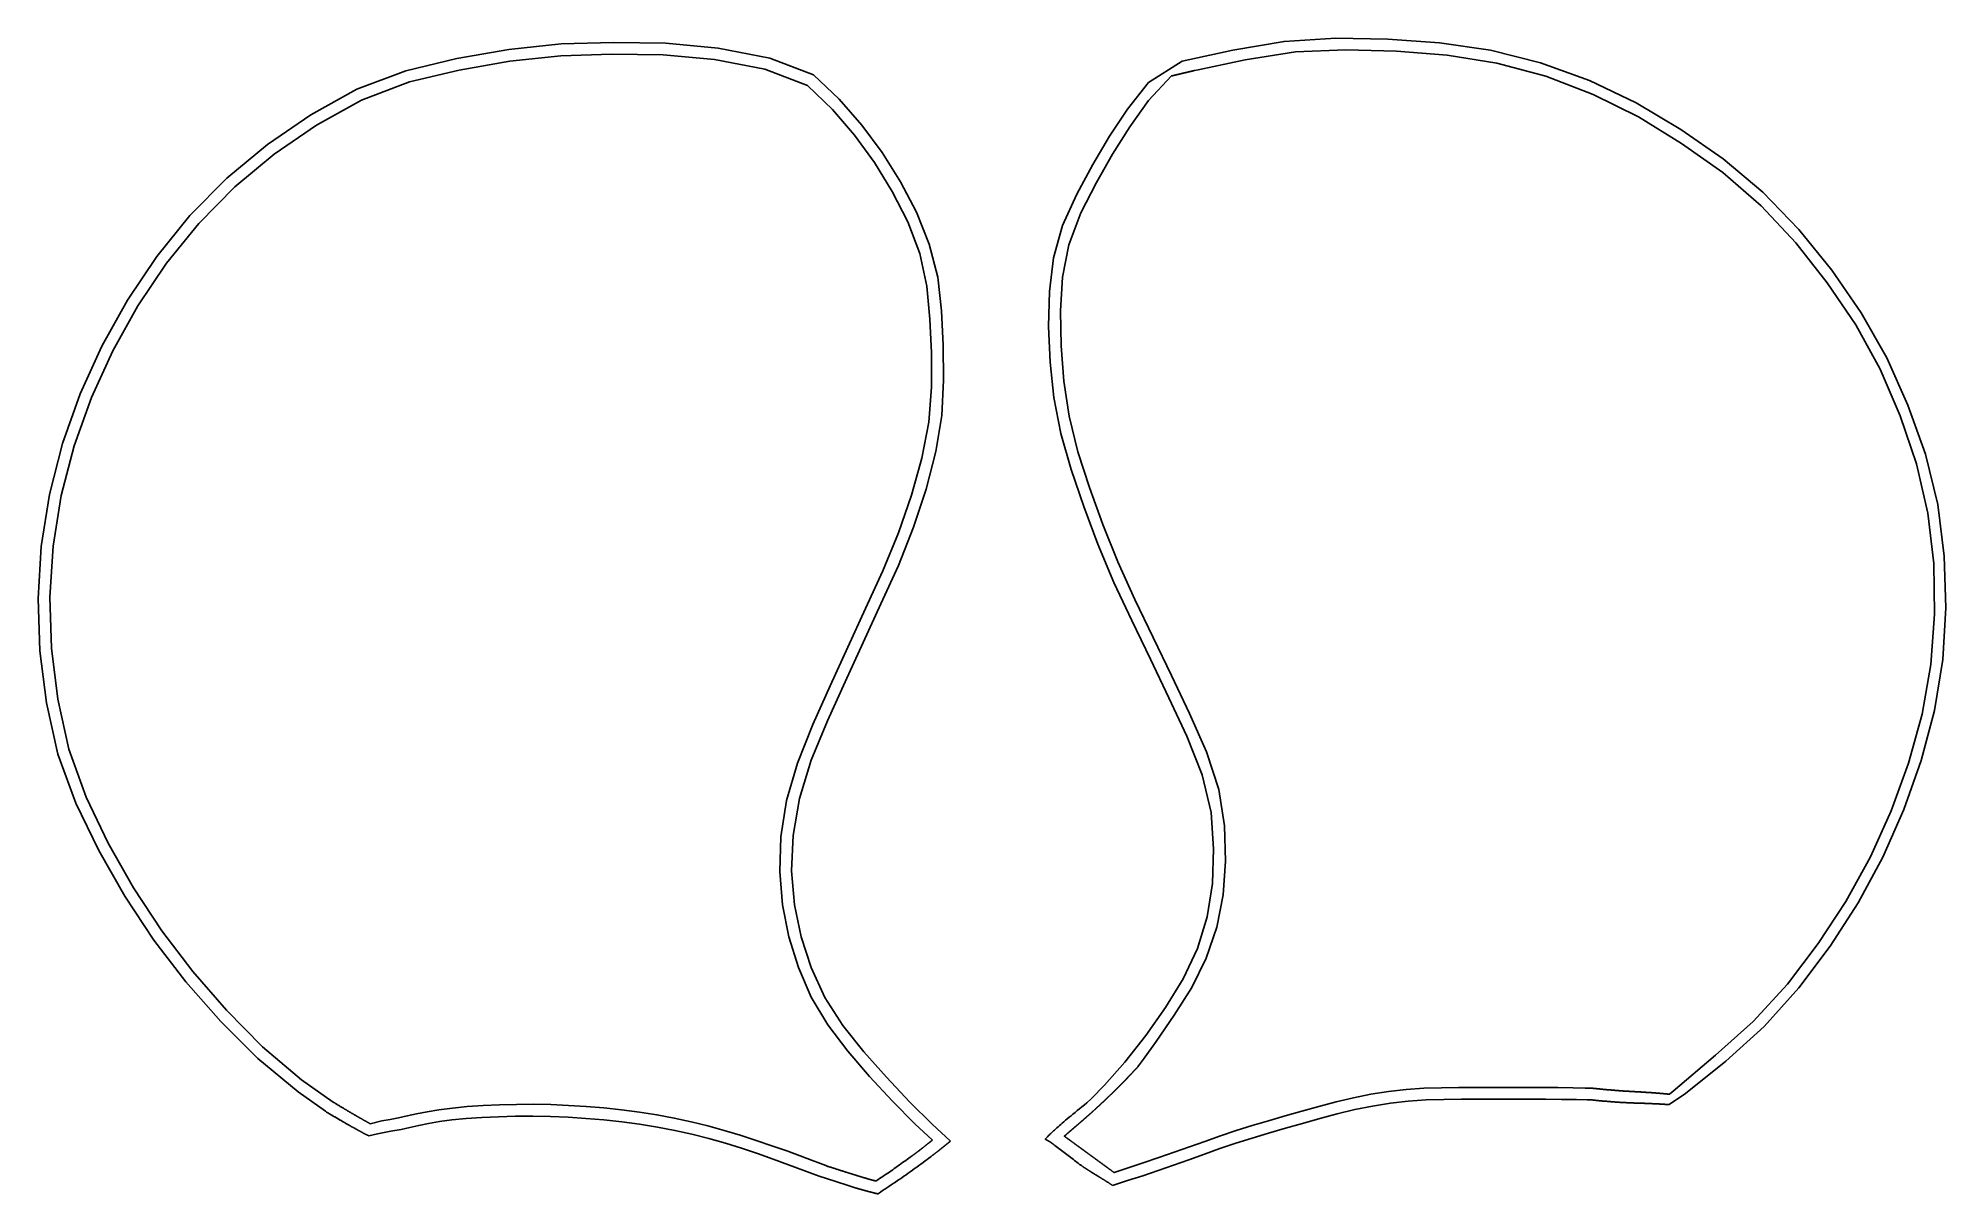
# Model space of a CAD drawing. Header units: millimetres. Extents: x 18 to 260, y 55 to 202.
import ezdxf

# ---------------------------------------------------------------- set-up
doc = ezdxf.new("R2010")
doc.units = ezdxf.units.MM
doc.header["$LTSCALE"] = 10.405138
for name, color, linetype in [('Copa1_E', 2, 'CONTINUOUS'), ('Copa1_I', 3, 'CONTINUOUS'), ('Copa2_E', 2, 'CONTINUOUS'), ('Copa2_I', 90, 'CONTINUOUS')]:
    doc.layers.add(name, color=color, linetype=linetype)

msp = doc.modelspace()

# ---------------------------------------------------------------- linework, layer by layer
at = {"layer": 'Copa1_E'}
msp.add_polyline3d([(131.36, 62.23, 10.62), (129.12, 64.32, 13.06), (126.29, 67.19, 16.32), (123.39, 70.33, 19.61), (120.62, 73.56, 22.95), (118.1, 76.88, 26.38), (115.97, 80.41, 29.87), (114.35, 84.18, 33.37), (113.12, 88.09, 36.89), (112.3, 92.13, 40.37), (111.96, 96.37, 43.7), (112.12, 100.79, 46.83), (112.83, 105.39, 49.6), (114.22, 110.16, 51.68), (116.18, 115.06, 52.89), (118.39, 119.97, 53.3), (120.63, 124.89, 53.21), (122.87, 129.77, 52.71), (125.09, 134.59, 51.7), (127.07, 139.39, 50.24), (128.73, 144.18, 48.34), (130.04, 148.89, 46.05), (130.91, 153.45, 43.31), (131.25, 157.9, 40.27), (131.24, 162.27, 37.1), (131.06, 166.55, 33.82), (130.68, 170.74, 30.43), (129.77, 174.87, 27.08), (128.24, 178.91, 23.83), (126.26, 182.77, 20.61), (123.99, 186.46, 17.4), (121.49, 189.94, 14.12), (118.68, 193.2, 10.87), (115.49, 196.25, 7.76), (110.07, 198.3, 6.57), (103.66, 199.53, 6.5), (97.16, 200.11, 6.4), (90.64, 200.22, 6.23), (84.15, 200.02, 5.61), (77.67, 199.31, 5.21), (71.24, 198.19, 5.17), (64.91, 196.69, 4.75), (58.82, 194.38, 4.4), (53.12, 191.21, 4.35), (47.74, 187.52, 4.4), (42.72, 183.35, 4.34), (38.14, 178.71, 4.04), (34.04, 173.65, 3.66), (30.39, 168.24, 3.45), (27.22, 162.54, 3.54), (24.53, 156.6, 3.76), (22.32, 150.46, 3.75), (20.67, 144.15, 3.66), (19.64, 137.71, 3.84), (19.24, 131.21, 4.32), (19.45, 124.73, 4.99), (20.23, 118.28, 5.61), (21.62, 111.93, 6.13), (23.83, 105.83, 6.88), (26.64, 99.98, 7.49), (29.85, 94.29, 7.64), (33.45, 88.85, 7.68), (37.41, 83.67, 7.88), (41.68, 78.74, 7.77), (46.23, 74.09, 7.23), (51.22, 69.91, 6.79), (55.11, 67.16, 6.66), (55.17, 67.12, 6.66), (55.23, 67.08, 6.66), (55.29, 67.04, 6.65), (55.36, 67, 6.65), (55.42, 66.97, 6.65), (55.48, 66.93, 6.64), (55.54, 66.89, 6.64), (55.6, 66.86, 6.63), (55.66, 66.82, 6.63), (55.72, 66.78, 6.63), (55.77, 66.75, 6.62), (55.83, 66.71, 6.62), (55.89, 66.68, 6.62), (55.95, 66.64, 6.61), (56.01, 66.61, 6.61), (56.07, 66.57, 6.6), (56.12, 66.54, 6.6), (56.18, 66.5, 6.6), (56.24, 66.47, 6.59), (56.29, 66.44, 6.59), (56.35, 66.4, 6.59), (56.41, 66.37, 6.58), (56.46, 66.34, 6.58), (56.52, 66.3, 6.58), (56.57, 66.27, 6.57), (56.63, 66.24, 6.57), (56.68, 66.2, 6.57), (56.73, 66.17, 6.56), (56.79, 66.14, 6.56), (56.84, 66.11, 6.56), (56.9, 66.08, 6.55), (56.95, 66.04, 6.55), (57, 66.01, 6.55), (57.05, 65.98, 6.54), (57.11, 65.95, 6.54), (57.16, 65.92, 6.54), (57.21, 65.89, 6.54), (57.26, 65.86, 6.53), (57.31, 65.83, 6.53), (57.36, 65.8, 6.53), (57.41, 65.77, 6.53), (57.47, 65.74, 6.52), (57.52, 65.71, 6.52), (57.56, 65.68, 6.52), (57.61, 65.65, 6.52), (57.66, 65.62, 6.51), (57.71, 65.6, 6.51), (57.76, 65.57, 6.51), (57.81, 65.54, 6.51), (57.86, 65.51, 6.51), (57.91, 65.48, 6.5), (57.95, 65.46, 6.5), (58, 65.43, 6.5), (58.05, 65.4, 6.5), (58.09, 65.37, 6.5), (58.14, 65.35, 6.5), (58.19, 65.32, 6.5), (58.23, 65.29, 6.49), (58.28, 65.27, 6.49), (58.32, 65.24, 6.49), (58.37, 65.22, 6.49), (58.41, 65.19, 6.49), (58.46, 65.16, 6.49), (58.5, 65.14, 6.49), (58.55, 65.11, 6.49), (58.59, 65.09, 6.49), (58.63, 65.06, 6.49), (58.68, 65.04, 6.49), (58.72, 65.01, 6.49), (58.76, 64.99, 6.49), (58.81, 64.97, 6.49), (58.85, 64.94, 6.49), (58.89, 64.92, 6.49), (58.93, 64.89, 6.49), (58.97, 64.87, 6.49), (59.01, 64.85, 6.49), (59.05, 64.83, 6.5), (59.09, 64.8, 6.5), (59.14, 64.78, 6.5), (59.18, 64.76, 6.5), (59.21, 64.73, 6.5), (59.25, 64.71, 6.5), (59.29, 64.69, 6.51), (59.33, 64.67, 6.51), (59.37, 64.65, 6.51), (59.41, 64.62, 6.51), (59.45, 64.6, 6.52), (59.48, 64.58, 6.52), (59.52, 64.56, 6.52), (59.56, 64.54, 6.53), (59.6, 64.52, 6.53), (59.63, 64.5, 6.53), (59.67, 64.48, 6.54), (59.71, 64.46, 6.54), (59.74, 64.44, 6.54), (59.78, 64.42, 6.55), (59.81, 64.4, 6.55), (59.85, 64.38, 6.56), (59.88, 64.36, 6.56), (59.92, 64.34, 6.57), (61.4, 64.69, 7.66), (62.47, 64.88, 8.44), (63.52, 65.09, 9.22), (64.63, 65.33, 10.03), (65.83, 65.6, 10.89), (67.17, 65.86, 11.79), (68.67, 66.11, 12.72), (70.38, 66.33, 13.66), (72.26, 66.51, 14.6), (74.27, 66.65, 15.51), (76.37, 66.74, 16.36), (78.51, 66.79, 17.12), (80.69, 66.8, 17.78), (82.89, 66.76, 18.33), (85.12, 66.67, 18.73), (87.36, 66.53, 18.99), (89.62, 66.35, 19.09), (91.88, 66.11, 19.04), (94.13, 65.82, 18.86), (96.36, 65.47, 18.55), (98.56, 65.06, 18.13), (100.71, 64.58, 17.62), (102.83, 64.05, 17.01), (104.91, 63.48, 16.32), (106.96, 62.86, 15.57), (108.99, 62.21, 14.77), (110.97, 61.53, 13.94), (112.86, 60.87, 13.11), (114.57, 60.24, 12.33), (116.02, 59.7, 11.64), (117.14, 59.28, 11.11), (117.84, 59.01, 10.77), (118.1, 58.92, 10.64), (118.17, 58.89, 10.6), (118.23, 58.87, 10.57), (118.29, 58.85, 10.54), (118.35, 58.83, 10.51), (118.41, 58.81, 10.48), (118.47, 58.8, 10.45), (118.53, 58.78, 10.42), (118.59, 58.76, 10.39), (118.65, 58.74, 10.36), (118.7, 58.72, 10.33), (118.76, 58.7, 10.3), (118.82, 58.68, 10.27), (118.87, 58.67, 10.24), (118.93, 58.65, 10.21), (118.98, 58.63, 10.18), (119.04, 58.61, 10.15), (119.09, 58.59, 10.12), (119.15, 58.58, 10.1), (119.2, 58.56, 10.07), (119.26, 58.54, 10.04), (119.31, 58.53, 10.01), (119.36, 58.51, 9.99), (119.42, 58.49, 9.96), (119.47, 58.48, 9.93), (119.52, 58.46, 9.9), (119.57, 58.44, 9.88), (119.62, 58.43, 9.85), (119.67, 58.41, 9.83), (119.72, 58.39, 9.8), (119.77, 58.38, 9.77), (119.82, 58.36, 9.75), (119.87, 58.35, 9.72), (119.92, 58.33, 9.7), (119.97, 58.32, 9.67), (120.02, 58.3, 9.65), (120.07, 58.29, 9.62), (120.11, 58.27, 9.6), (120.16, 58.26, 9.58), (120.21, 58.24, 9.55), (120.25, 58.23, 9.53), (120.3, 58.21, 9.5), (120.35, 58.2, 9.48), (120.39, 58.18, 9.46), (120.44, 58.17, 9.44), (120.48, 58.15, 9.41), (120.53, 58.14, 9.39), (120.57, 58.13, 9.37), (120.61, 58.11, 9.34), (120.66, 58.1, 9.32), (120.7, 58.09, 9.3), (120.74, 58.07, 9.28), (120.78, 58.06, 9.26), (120.83, 58.05, 9.24), (120.87, 58.03, 9.22), (120.91, 58.02, 9.19), (120.95, 58.01, 9.17), (120.99, 57.99, 9.15), (121.03, 57.98, 9.13), (121.07, 57.97, 9.11), (121.11, 57.96, 9.09), (121.15, 57.94, 9.07), (121.19, 57.93, 9.05), (121.23, 57.92, 9.03), (121.27, 57.91, 9.01), (121.3, 57.9, 8.99), (121.34, 57.88, 8.97), (121.38, 57.87, 8.96), (121.42, 57.86, 8.94), (121.45, 57.85, 8.92), (121.49, 57.84, 8.9), (121.53, 57.83, 8.88), (121.56, 57.82, 8.86), (121.6, 57.8, 8.85), (121.63, 57.79, 8.83), (121.67, 57.78, 8.81), (121.7, 57.77, 8.79), (121.74, 57.76, 8.78), (121.77, 57.75, 8.76), (121.81, 57.74, 8.74), (121.84, 57.73, 8.72), (121.87, 57.72, 8.71), (121.9, 57.71, 8.69), (121.94, 57.7, 8.68), (121.97, 57.69, 8.66), (122, 57.68, 8.64), (122.03, 57.67, 8.63), (122.06, 57.66, 8.61), (122.1, 57.65, 8.6), (122.13, 57.64, 8.58), (122.16, 57.63, 8.57), (122.19, 57.62, 8.55), (122.22, 57.62, 8.54), (122.25, 57.61, 8.52), (122.28, 57.6, 8.51), (122.31, 57.59, 8.49), (122.33, 57.58, 8.48), (122.36, 57.57, 8.46), (122.39, 57.56, 8.45), (122.42, 57.55, 8.43), (122.45, 57.55, 8.42), (122.47, 57.54, 8.41), (122.5, 57.53, 8.39), (122.53, 57.52, 8.38), (122.55, 57.51, 8.37), (122.58, 57.5, 8.35), (122.61, 57.5, 8.34), (122.63, 57.49, 8.33), (122.66, 57.48, 8.32), (122.68, 57.47, 8.3), (122.71, 57.47, 8.29), (122.73, 57.46, 8.28), (122.76, 57.45, 8.27), (122.78, 57.44, 8.26), (122.81, 57.44, 8.24), (122.83, 57.43, 8.23), (122.85, 57.42, 8.22), (122.88, 57.42, 8.21), (122.9, 57.41, 8.2), (122.92, 57.4, 8.19), (122.94, 57.4, 8.18), (122.97, 57.39, 8.16), (122.99, 57.38, 8.15), (123.01, 57.38, 8.14), (123.03, 57.37, 8.13), (123.05, 57.36, 8.12), (123.07, 57.36, 8.11), (123.09, 57.35, 8.1), (123.12, 57.35, 8.09), (123.14, 57.34, 8.08), (123.16, 57.33, 8.07), (123.18, 57.33, 8.06), (123.19, 57.32, 8.05), (123.21, 57.32, 8.04), (123.23, 57.31, 8.04), (123.25, 57.31, 8.03), (123.27, 57.3, 8.02), (123.29, 57.3, 8.01), (123.31, 57.29, 8), (123.32, 57.29, 7.99), (123.34, 57.28, 7.98), (123.36, 57.27, 7.97), (123.38, 57.27, 7.97), (123.39, 57.26, 7.96), (123.41, 57.26, 7.95), (123.43, 57.26, 7.94), (123.44, 57.25, 7.93), (123.46, 57.25, 7.93), (123.48, 57.24, 7.92), (123.49, 57.24, 7.91), (123.51, 57.23, 7.9), (123.52, 57.23, 7.9), (123.54, 57.22, 7.89), (123.55, 57.22, 7.88), (123.57, 57.22, 7.87), (123.58, 57.21, 7.87), (123.6, 57.21, 7.86), (123.61, 57.2, 7.85), (123.62, 57.2, 7.85), (123.64, 57.2, 7.84), (123.65, 57.19, 7.83), (123.66, 57.19, 7.83), (123.68, 57.18, 7.82), (123.69, 57.18, 7.82), (123.7, 57.18, 7.81), (123.71, 57.17, 7.8), (123.73, 57.17, 7.8), (123.74, 57.17, 7.79), (123.75, 57.16, 7.79), (123.76, 57.16, 7.78), (123.77, 57.16, 7.78), (123.79, 57.15, 7.77), (123.8, 57.15, 7.77), (123.81, 57.15, 7.76), (123.82, 57.15, 7.76), (123.83, 57.14, 7.75), (123.84, 57.14, 7.75), (123.85, 57.14, 7.74), (123.86, 57.13, 7.74), (123.87, 57.13, 7.73), (123.88, 57.13, 7.73), (123.89, 57.13, 7.72), (123.9, 57.12, 7.72), (123.91, 57.12, 7.72), (123.92, 57.12, 7.71), (123.92, 57.12, 7.71), (123.93, 57.11, 7.7), (123.94, 57.11, 7.7), (123.95, 57.11, 7.7), (123.96, 57.11, 7.69), (123.97, 57.11, 7.69), (123.97, 57.1, 7.68), (123.98, 57.1, 7.68), (123.99, 57.1, 7.68), (124, 57.1, 7.67), (124, 57.1, 7.67), (124.01, 57.09, 7.67), (124.02, 57.09, 7.66), (124.02, 57.09, 7.66), (124.03, 57.09, 7.66), (124.04, 57.09, 7.66), (124.04, 57.08, 7.65), (124.05, 57.08, 7.65), (124.06, 57.08, 7.65), (124.06, 57.08, 7.64), (124.07, 57.08, 7.64), (124.07, 57.08, 7.64), (124.08, 57.08, 7.64), (124.08, 57.07, 7.64), (124.09, 57.07, 7.63), (124.09, 57.07, 7.63), (124.1, 57.07, 7.63), (124.1, 57.07, 7.63), (124.11, 57.07, 7.62), (124.11, 57.07, 7.62), (124.12, 57.07, 7.62), (124.12, 57.07, 7.62), (124.12, 57.06, 7.62), (124.13, 57.06, 7.62), (124.13, 57.06, 7.61), (124.13, 57.06, 7.61), (124.14, 57.06, 7.61), (124.14, 57.06, 7.61), (124.15, 57.06, 7.61), (124.15, 57.06, 7.61), (124.15, 57.06, 7.6), (124.15, 57.06, 7.6), (124.16, 57.06, 7.6), (124.16, 57.06, 7.6), (124.16, 57.05, 7.6), (124.16, 57.05, 7.6), (124.17, 57.05, 7.6), (124.17, 57.05, 7.6), (124.17, 57.05, 7.6), (124.21, 57.08, 7.61), (124.42, 57.22, 7.71), (124.63, 57.36, 7.81), (124.84, 57.5, 7.91), (125.05, 57.64, 8), (125.26, 57.78, 8.1), (125.48, 57.92, 8.2), (125.69, 58.06, 8.29), (125.9, 58.2, 8.39), (126.11, 58.35, 8.48), (126.32, 58.49, 8.57), (126.53, 58.64, 8.66), (126.74, 58.79, 8.75), (126.95, 58.94, 8.83), (127.16, 59.09, 8.92), (127.37, 59.24, 9.01), (127.58, 59.39, 9.09), (127.79, 59.54, 9.17), (127.99, 59.68, 9.25), (128.19, 59.82, 9.33), (128.37, 59.95, 9.4), (128.53, 60.07, 9.46), (128.68, 60.17, 9.51), (128.79, 60.26, 9.55), (128.88, 60.32, 9.59), (128.93, 60.36, 9.61), (128.97, 60.39, 9.62), (129, 60.41, 9.63), (129.03, 60.43, 9.64), (129.06, 60.45, 9.66), (129.09, 60.47, 9.67), (129.12, 60.5, 9.68), (129.15, 60.52, 9.69), (129.18, 60.54, 9.7), (129.21, 60.56, 9.71), (129.24, 60.58, 9.72), (129.27, 60.6, 9.73), (129.3, 60.62, 9.74), (129.32, 60.65, 9.76), (129.35, 60.67, 9.77), (129.38, 60.69, 9.78), (129.41, 60.71, 9.79), (129.43, 60.73, 9.8), (129.46, 60.75, 9.81), (129.49, 60.77, 9.82), (129.51, 60.79, 9.83), (129.54, 60.81, 9.84), (129.56, 60.83, 9.85), (129.59, 60.85, 9.86), (129.61, 60.87, 9.87), (129.64, 60.89, 9.88), (129.67, 60.91, 9.89), (129.69, 60.93, 9.9), (129.72, 60.95, 9.91), (129.74, 60.96, 9.92), (129.76, 60.98, 9.93), (129.79, 61, 9.94), (129.81, 61.02, 9.95), (129.84, 61.04, 9.96), (129.86, 61.06, 9.97), (129.88, 61.08, 9.98), (129.91, 61.1, 9.99), (129.93, 61.11, 10), (129.95, 61.13, 10.01), (129.98, 61.15, 10.02), (130, 61.17, 10.03), (130.02, 61.19, 10.04), (130.04, 61.2, 10.05), (130.07, 61.22, 10.06), (130.09, 61.24, 10.07), (130.11, 61.26, 10.07), (130.13, 61.27, 10.08), (130.15, 61.29, 10.09), (130.18, 61.31, 10.1), (130.2, 61.33, 10.11), (130.22, 61.34, 10.12), (130.24, 61.36, 10.13), (130.26, 61.38, 10.14), (130.28, 61.39, 10.15), (130.3, 61.41, 10.16), (130.32, 61.43, 10.17), (130.34, 61.44, 10.17), (130.36, 61.46, 10.18), (130.39, 61.48, 10.19), (130.41, 61.49, 10.2), (130.43, 61.51, 10.21), (130.45, 61.52, 10.22), (130.47, 61.54, 10.23), (130.49, 61.56, 10.24), (130.51, 61.57, 10.25), (130.53, 61.59, 10.25), (130.55, 61.6, 10.26), (130.57, 61.62, 10.27), (130.59, 61.64, 10.28), (130.61, 61.65, 10.29), (130.63, 61.67, 10.3), (130.64, 61.68, 10.31), (130.66, 61.7, 10.31), (130.68, 61.71, 10.32), (130.7, 61.73, 10.33), (130.72, 61.74, 10.34), (130.74, 61.76, 10.35), (130.76, 61.78, 10.36), (130.78, 61.79, 10.37), (130.8, 61.81, 10.37), (130.82, 61.82, 10.38), (130.84, 61.84, 10.39), (130.86, 61.85, 10.4), (130.88, 61.87, 10.41), (130.9, 61.88, 10.42), (130.91, 61.9, 10.42), (130.93, 61.91, 10.43), (130.95, 61.92, 10.44), (130.97, 61.94, 10.45), (130.99, 61.95, 10.46), (131.01, 61.97, 10.47), (131.03, 61.98, 10.47), (131.05, 62, 10.48), (131.07, 62.01, 10.49), (131.09, 62.03, 10.5), (131.11, 62.04, 10.51), (131.12, 62.06, 10.52), (131.14, 62.07, 10.53), (131.16, 62.08, 10.53), (131.18, 62.1, 10.54), (131.2, 62.11, 10.55), (131.22, 62.13, 10.56), (131.24, 62.14, 10.57), (131.26, 62.16, 10.58), (131.28, 62.17, 10.58), (131.3, 62.18, 10.59), (131.32, 62.2, 10.6), (131.34, 62.21, 10.61), (131.36, 62.23, 10.62)], dxfattribs=at)
at = {"layer": 'Copa1_I'}
msp.add_polyline3d([(133.65, 62.11, 9.89), (131.34, 64.28, 12.43), (128.48, 67.08, 15.64), (125.54, 70.23, 19.01), (122.67, 73.47, 22.37), (119.97, 76.82, 25.76), (117.7, 80.37, 29.22), (115.98, 84.16, 32.77), (114.69, 88.09, 36.36), (113.83, 92.16, 39.89), (113.48, 96.46, 43.26), (113.67, 100.96, 46.4), (114.46, 105.65, 49.13), (115.97, 110.52, 51.08), (118.03, 115.5, 52.11), (120.3, 120.47, 52.37), (122.56, 125.45, 52.2), (124.83, 130.38, 51.57), (127.04, 135.25, 50.43), (128.97, 140.12, 48.86), (130.57, 144.97, 46.89), (131.79, 149.73, 44.5), (132.55, 154.31, 41.61), (132.79, 158.8, 38.5), (132.73, 163.24, 35.3), (132.51, 167.61, 32.02), (132.04, 171.89, 28.66), (130.97, 176.07, 25.3), (129.35, 180.12, 21.99), (127.3, 184.01, 18.74), (124.97, 187.7, 15.45), (122.42, 191.2, 12.11), (119.51, 194.5, 8.87), (116.27, 197.58, 5.72), (110.73, 199.69, 4.6), (104.16, 200.97, 4.47), (97.51, 201.59, 4.3), (90.84, 201.71, 3.86), (84.18, 201.52, 3.32), (77.54, 200.8, 2.96), (70.95, 199.65, 2.93), (64.45, 198.11, 2.6), (58.21, 195.77, 2.15), (52.38, 192.52, 1.85), (46.87, 188.73, 1.74), (41.72, 184.47, 1.68), (37.02, 179.72, 1.5), (32.81, 174.52, 1.27), (29.08, 168.98, 1.15), (25.83, 163.13, 1.22), (23.09, 157.04, 1.43), (20.84, 150.74, 1.54), (19.16, 144.27, 1.69), (18.13, 137.68, 2.11), (17.74, 131.04, 2.77), (17.97, 124.4, 3.52), (18.79, 117.8, 4.2), (20.25, 111.3, 4.75), (22.53, 105.05, 5.37), (25.44, 99.05, 5.88), (28.74, 93.24, 6.03), (32.45, 87.67, 6.02), (36.52, 82.37, 6.16), (40.93, 77.34, 5.97), (45.63, 72.61, 5.53), (50.79, 68.37, 5.19), (54.25, 65.91, 4.98), (54.32, 65.86, 4.98), (54.39, 65.82, 4.98), (54.47, 65.77, 4.98), (54.54, 65.73, 4.98), (54.61, 65.69, 4.98), (54.68, 65.64, 4.98), (54.75, 65.6, 4.98), (54.83, 65.56, 4.98), (54.9, 65.52, 4.97), (54.97, 65.47, 4.97), (55.04, 65.43, 4.97), (55.11, 65.39, 4.97), (55.18, 65.35, 4.97), (55.24, 65.31, 4.97), (55.31, 65.27, 4.97), (55.38, 65.23, 4.97), (55.45, 65.19, 4.97), (55.52, 65.15, 4.97), (55.58, 65.11, 4.97), (55.65, 65.07, 4.97), (55.72, 65.03, 4.97), (55.78, 64.99, 4.97), (55.85, 64.95, 4.97), (55.91, 64.92, 4.97), (55.98, 64.88, 4.97), (56.04, 64.84, 4.97), (56.1, 64.8, 4.97), (56.17, 64.77, 4.97), (56.23, 64.73, 4.97), (56.29, 64.69, 4.97), (56.36, 64.66, 4.97), (56.42, 64.62, 4.97), (56.48, 64.59, 4.97), (56.54, 64.55, 4.97), (56.6, 64.52, 4.97), (56.66, 64.48, 4.97), (56.72, 64.45, 4.97), (56.78, 64.41, 4.97), (56.84, 64.38, 4.97), (56.9, 64.34, 4.96), (56.96, 64.31, 4.96), (57.02, 64.28, 4.96), (57.08, 64.24, 4.96), (57.13, 64.21, 4.96), (57.19, 64.18, 4.96), (57.25, 64.15, 4.96), (57.3, 64.11, 4.96), (57.36, 64.08, 4.96), (57.42, 64.05, 4.96), (57.47, 64.02, 4.96), (57.53, 63.99, 4.96), (57.58, 63.96, 4.96), (57.63, 63.93, 4.96), (57.69, 63.9, 4.96), (57.74, 63.87, 4.96), (57.8, 63.84, 4.96), (57.85, 63.81, 4.96), (57.9, 63.78, 4.96), (57.95, 63.75, 4.96), (58, 63.72, 4.96), (58.06, 63.69, 4.96), (58.11, 63.66, 4.96), (58.16, 63.64, 4.96), (58.21, 63.61, 4.96), (58.26, 63.58, 4.96), (58.31, 63.55, 4.96), (58.36, 63.53, 4.96), (58.4, 63.5, 4.96), (58.45, 63.47, 4.96), (58.5, 63.45, 4.96), (58.55, 63.42, 4.96), (58.6, 63.4, 4.96), (58.64, 63.37, 4.96), (58.69, 63.35, 4.96), (58.73, 63.32, 4.96), (58.78, 63.3, 4.96), (58.83, 63.27, 4.96), (58.87, 63.25, 4.96), (58.92, 63.22, 4.96), (58.96, 63.2, 4.96), (59, 63.18, 4.96), (59.05, 63.15, 4.96), (59.09, 63.13, 4.96), (59.13, 63.11, 4.96), (59.18, 63.09, 4.96), (59.22, 63.06, 4.96), (59.26, 63.04, 4.96), (59.3, 63.02, 4.96), (59.34, 63, 4.96), (59.38, 62.98, 4.96), (59.43, 62.96, 4.96), (59.47, 62.94, 4.96), (59.51, 62.92, 4.96), (59.54, 62.89, 4.96), (59.58, 62.87, 4.96), (59.62, 62.86, 4.96), (59.66, 62.84, 4.96), (59.7, 62.82, 4.96), (59.74, 62.8, 4.96), (59.77, 62.78, 4.96), (60.85, 63.03, 5.76), (62.57, 63.37, 7), (63.86, 63.62, 7.94), (64.96, 63.86, 8.76), (66.1, 64.11, 9.58), (67.33, 64.36, 10.41), (68.72, 64.6, 11.27), (70.32, 64.81, 12.15), (72.14, 64.99, 13.05), (74.12, 65.13, 13.94), (76.22, 65.23, 14.78), (78.39, 65.28, 15.53), (80.59, 65.29, 16.17), (82.82, 65.24, 16.7), (85.07, 65.15, 17.1), (87.34, 65.01, 17.36), (89.62, 64.82, 17.48), (91.9, 64.58, 17.45), (94.17, 64.27, 17.29), (96.42, 63.91, 17.01), (98.64, 63.49, 16.61), (100.82, 63, 16.1), (102.96, 62.45, 15.5), (105.06, 61.85, 14.81), (107.12, 61.21, 14.04), (109.14, 60.53, 13.21), (111.13, 59.83, 12.33), (113.1, 59.11, 11.41), (115.04, 58.38, 10.45), (116.99, 57.69, 9.48), (118.95, 57.02, 8.52), (120.78, 56.44, 7.65), (121.7, 56.16, 7.22), (121.79, 56.13, 7.17), (121.81, 56.12, 7.16), (121.83, 56.12, 7.15), (121.86, 56.11, 7.14), (121.88, 56.1, 7.13), (121.9, 56.1, 7.11), (121.92, 56.09, 7.1), (121.94, 56.08, 7.09), (121.96, 56.08, 7.08), (121.99, 56.07, 7.07), (122.01, 56.07, 7.05), (122.03, 56.06, 7.04), (122.05, 56.05, 7.03), (122.07, 56.05, 7.02), (122.09, 56.04, 7.01), (122.11, 56.04, 7), (122.14, 56.03, 6.98), (122.16, 56.02, 6.97), (122.18, 56.02, 6.96), (122.2, 56.01, 6.95), (122.22, 56.01, 6.94), (122.24, 56, 6.93), (122.26, 55.99, 6.92), (122.28, 55.99, 6.91), (122.3, 55.98, 6.9), (122.32, 55.98, 6.89), (122.34, 55.97, 6.87), (122.36, 55.97, 6.86), (122.38, 55.96, 6.85), (122.4, 55.95, 6.84), (122.42, 55.95, 6.83), (122.44, 55.94, 6.82), (122.46, 55.94, 6.81), (122.48, 55.93, 6.8), (122.5, 55.93, 6.79), (122.51, 55.92, 6.78), (122.53, 55.92, 6.77), (122.55, 55.91, 6.76), (122.57, 55.91, 6.75), (122.59, 55.9, 6.74), (122.61, 55.9, 6.73), (122.63, 55.89, 6.72), (122.65, 55.89, 6.71), (122.66, 55.88, 6.7), (122.68, 55.88, 6.69), (122.7, 55.87, 6.68), (122.72, 55.87, 6.67), (122.74, 55.86, 6.66), (122.75, 55.86, 6.65), (122.77, 55.85, 6.65), (122.79, 55.85, 6.64), (122.81, 55.84, 6.63), (122.83, 55.84, 6.62), (122.84, 55.83, 6.61), (122.86, 55.83, 6.6), (122.88, 55.82, 6.59), (122.89, 55.82, 6.58), (122.91, 55.81, 6.57), (122.93, 55.81, 6.57), (122.95, 55.8, 6.56), (122.96, 55.8, 6.55), (122.98, 55.8, 6.54), (122.99, 55.79, 6.53), (123.01, 55.79, 6.52), (123.03, 55.78, 6.51), (123.04, 55.78, 6.51), (123.06, 55.77, 6.5), (123.08, 55.77, 6.49), (123.09, 55.76, 6.48), (123.11, 55.76, 6.47), (123.12, 55.76, 6.47), (123.14, 55.75, 6.46), (123.16, 55.75, 6.45), (123.17, 55.74, 6.44), (123.19, 55.74, 6.43), (123.2, 55.74, 6.43), (123.22, 55.73, 6.42), (123.23, 55.73, 6.41), (123.25, 55.72, 6.4), (123.26, 55.72, 6.4), (123.28, 55.72, 6.39), (123.29, 55.71, 6.38), (123.31, 55.71, 6.37), (123.32, 55.7, 6.37), (123.33, 55.7, 6.36), (123.35, 55.7, 6.35), (123.36, 55.69, 6.35), (123.38, 55.69, 6.34), (123.39, 55.69, 6.33), (123.41, 55.68, 6.33), (123.42, 55.68, 6.32), (123.43, 55.67, 6.31), (123.45, 55.67, 6.31), (123.46, 55.67, 6.3), (123.47, 55.66, 6.29), (123.49, 55.66, 6.29), (123.5, 55.66, 6.28), (123.51, 55.65, 6.27), (123.53, 55.65, 6.27), (123.54, 55.65, 6.26), (123.55, 55.64, 6.25), (123.57, 55.64, 6.25), (123.58, 55.64, 6.24), (123.59, 55.63, 6.24), (123.6, 55.63, 6.23), (123.62, 55.63, 6.22), (123.63, 55.62, 6.22), (123.64, 55.62, 6.21), (123.65, 55.62, 6.21), (123.67, 55.61, 6.2), (123.68, 55.61, 6.19), (123.69, 55.61, 6.19), (123.7, 55.61, 6.18), (123.71, 55.6, 6.18), (123.72, 55.6, 6.17), (123.74, 55.6, 6.17), (123.75, 55.59, 6.16), (123.76, 55.59, 6.16), (123.77, 55.59, 6.15), (123.78, 55.59, 6.14), (123.79, 55.58, 6.14), (123.8, 55.58, 6.13), (123.81, 55.58, 6.13), (123.82, 55.57, 6.12), (123.84, 55.57, 6.12), (123.85, 55.57, 6.11), (123.86, 55.57, 6.11), (123.87, 55.56, 6.1), (123.88, 55.56, 6.1), (123.89, 55.56, 6.1), (123.9, 55.56, 6.09), (123.91, 55.55, 6.09), (123.92, 55.55, 6.08), (123.93, 55.55, 6.08), (123.94, 55.55, 6.07), (123.95, 55.54, 6.07), (123.96, 55.54, 6.06), (123.97, 55.54, 6.06), (123.97, 55.54, 6.05), (123.98, 55.53, 6.05), (123.99, 55.53, 6.05), (124, 55.53, 6.04), (124.01, 55.53, 6.04), (124.02, 55.53, 6.03), (124.03, 55.52, 6.03), (124.04, 55.52, 6.03), (124.05, 55.52, 6.02), (124.06, 55.52, 6.02), (124.06, 55.52, 6.01), (124.07, 55.51, 6.01), (124.08, 55.51, 6.01), (124.09, 55.51, 6), (124.1, 55.51, 6), (124.1, 55.51, 6), (124.11, 55.5, 5.99), (124.12, 55.5, 5.99), (124.13, 55.5, 5.99), (124.14, 55.5, 5.98), (124.14, 55.5, 5.98), (124.15, 55.49, 5.98), (124.16, 55.49, 5.97), (124.16, 55.49, 5.97), (124.17, 55.49, 5.97), (124.18, 55.49, 5.96), (124.19, 55.49, 5.96), (124.19, 55.48, 5.96), (124.2, 55.48, 5.95), (124.21, 55.48, 5.95), (124.21, 55.48, 5.95), (124.22, 55.48, 5.95), (124.23, 55.48, 5.94), (124.23, 55.48, 5.94), (124.24, 55.47, 5.94), (124.24, 55.47, 5.93), (124.25, 55.47, 5.93), (124.26, 55.47, 5.93), (124.26, 55.47, 5.93), (124.27, 55.47, 5.92), (124.27, 55.47, 5.92), (124.28, 55.46, 5.92), (124.29, 55.46, 5.92), (124.29, 55.46, 5.92), (124.3, 55.46, 5.91), (124.3, 55.46, 5.91), (124.31, 55.46, 5.91), (124.31, 55.46, 5.91), (124.32, 55.46, 5.9), (124.32, 55.45, 5.9), (124.33, 55.45, 5.9), (124.33, 55.45, 5.9), (124.34, 55.45, 5.9), (124.34, 55.45, 5.89), (124.34, 55.45, 5.89), (124.35, 55.45, 5.89), (124.35, 55.45, 5.89), (124.36, 55.45, 5.89), (124.36, 55.45, 5.89), (124.37, 55.44, 5.88), (124.37, 55.44, 5.88), (124.37, 55.44, 5.88), (124.38, 55.44, 5.88), (124.38, 55.44, 5.88), (124.38, 55.44, 5.88), (124.39, 55.44, 5.88), (124.39, 55.44, 5.87), (124.39, 55.44, 5.87), (124.4, 55.44, 5.87), (124.4, 55.44, 5.87), (124.4, 55.44, 5.87), (124.41, 55.44, 5.87), (124.41, 55.43, 5.87), (124.41, 55.43, 5.87), (124.41, 55.43, 5.86), (124.42, 55.43, 5.86), (124.42, 55.43, 5.86), (124.42, 55.43, 5.86), (124.42, 55.43, 5.86), (124.43, 55.43, 5.86), (124.43, 55.43, 5.86), (124.43, 55.43, 5.86), (124.43, 55.43, 5.86), (124.43, 55.43, 5.86), (124.43, 55.43, 5.86), (124.44, 55.43, 5.86), (124.44, 55.43, 5.85), (124.44, 55.43, 5.85), (124.44, 55.43, 5.85), (124.44, 55.43, 5.85), (124.44, 55.43, 5.85), (124.44, 55.43, 5.85), (124.44, 55.43, 5.85), (124.45, 55.43, 5.85), (124.45, 55.43, 5.85), (124.5, 55.46, 5.87), (124.77, 55.64, 6), (125.04, 55.83, 6.14), (125.31, 56.01, 6.27), (125.58, 56.19, 6.41), (125.85, 56.37, 6.55), (126.12, 56.55, 6.68), (126.4, 56.73, 6.82), (126.67, 56.91, 6.95), (126.94, 57.1, 7.08), (127.21, 57.29, 7.2), (127.48, 57.48, 7.33), (127.75, 57.67, 7.45), (128.02, 57.86, 7.58), (128.29, 58.05, 7.7), (128.56, 58.24, 7.83), (128.83, 58.43, 7.95), (129.1, 58.63, 8.08), (129.37, 58.82, 8.21), (129.64, 59.01, 8.33), (129.91, 59.21, 8.44), (130.18, 59.41, 8.55), (130.44, 59.61, 8.65), (130.69, 59.8, 8.73), (130.91, 59.97, 8.8), (131.08, 60.1, 8.86), (131.19, 60.19, 8.89), (131.25, 60.23, 8.91), (131.28, 60.25, 8.92), (131.31, 60.27, 8.93), (131.34, 60.3, 8.94), (131.37, 60.32, 8.95), (131.4, 60.34, 8.96), (131.43, 60.36, 8.97), (131.46, 60.38, 8.98), (131.49, 60.4, 8.99), (131.51, 60.42, 9), (131.54, 60.44, 9.01), (131.57, 60.46, 9.02), (131.6, 60.48, 9.03), (131.63, 60.5, 9.04), (131.65, 60.52, 9.05), (131.68, 60.54, 9.06), (131.71, 60.56, 9.07), (131.73, 60.58, 9.08), (131.76, 60.6, 9.09), (131.79, 60.62, 9.1), (131.81, 60.64, 9.11), (131.84, 60.66, 9.12), (131.86, 60.68, 9.13), (131.89, 60.7, 9.14), (131.92, 60.72, 9.15), (131.94, 60.74, 9.16), (131.97, 60.76, 9.17), (131.99, 60.78, 9.18), (132.01, 60.8, 9.19), (132.04, 60.82, 9.2), (132.06, 60.84, 9.2), (132.09, 60.85, 9.21), (132.11, 60.87, 9.22), (132.14, 60.89, 9.23), (132.16, 60.91, 9.24), (132.18, 60.93, 9.25), (132.21, 60.95, 9.26), (132.23, 60.97, 9.27), (132.25, 60.98, 9.28), (132.27, 61, 9.29), (132.3, 61.02, 9.3), (132.32, 61.04, 9.3), (132.34, 61.06, 9.31), (132.36, 61.07, 9.32), (132.39, 61.09, 9.33), (132.41, 61.11, 9.34), (132.43, 61.13, 9.35), (132.45, 61.14, 9.36), (132.48, 61.16, 9.37), (132.5, 61.18, 9.38), (132.52, 61.2, 9.39), (132.54, 61.21, 9.39), (132.56, 61.23, 9.4), (132.58, 61.25, 9.41), (132.6, 61.26, 9.42), (132.62, 61.28, 9.43), (132.65, 61.3, 9.44), (132.67, 61.32, 9.45), (132.69, 61.33, 9.46), (132.71, 61.35, 9.46), (132.73, 61.37, 9.47), (132.75, 61.38, 9.48), (132.77, 61.4, 9.49), (132.79, 61.42, 9.5), (132.81, 61.43, 9.51), (132.83, 61.45, 9.52), (132.85, 61.47, 9.53), (132.87, 61.48, 9.54), (132.89, 61.5, 9.54), (132.91, 61.52, 9.55), (132.93, 61.53, 9.56), (132.95, 61.55, 9.57), (132.97, 61.56, 9.58), (132.99, 61.58, 9.59), (133.01, 61.6, 9.6), (133.03, 61.61, 9.61), (133.05, 61.63, 9.61), (133.07, 61.65, 9.62), (133.09, 61.66, 9.63), (133.11, 61.68, 9.64), (133.13, 61.69, 9.65), (133.15, 61.71, 9.66), (133.17, 61.73, 9.67), (133.19, 61.74, 9.68), (133.21, 61.76, 9.69), (133.23, 61.77, 9.69), (133.25, 61.79, 9.7), (133.27, 61.81, 9.71), (133.29, 61.82, 9.72), (133.31, 61.84, 9.73), (133.33, 61.85, 9.74), (133.35, 61.87, 9.75), (133.37, 61.89, 9.76), (133.39, 61.9, 9.77), (133.41, 61.92, 9.78), (133.43, 61.93, 9.78), (133.45, 61.95, 9.79), (133.47, 61.97, 9.8), (133.49, 61.98, 9.81), (133.51, 62, 9.82), (133.53, 62.01, 9.83), (133.55, 62.03, 9.84), (133.57, 62.05, 9.85), (133.59, 62.06, 9.86), (133.61, 62.08, 9.87), (133.63, 62.09, 9.88), (133.65, 62.11, 9.89)], dxfattribs=at)
at = {"layer": 'Copa2_E'}
msp.add_polyline3d([(154.48, 58.12, 8.64), (156.1, 58.67, 9.38), (158.17, 59.36, 10.37), (160.16, 60.03, 11.36), (162.11, 60.7, 12.36), (164.05, 61.39, 13.34), (165.99, 62.09, 14.29), (167.96, 62.79, 15.2), (169.96, 63.46, 16.03), (172, 64.1, 16.79), (174.08, 64.72, 17.48), (176.18, 65.33, 18.12), (178.32, 65.93, 18.7), (180.48, 66.53, 19.23), (182.67, 67.1, 19.67), (184.88, 67.62, 19.99), (187.1, 68.07, 20.16), (189.33, 68.43, 20.16), (191.58, 68.68, 19.94), (193.82, 68.83, 19.54), (196.04, 68.9, 18.99), (198.22, 68.94, 18.33), (200.37, 68.95, 17.58), (202.5, 68.95, 16.78), (204.61, 68.95, 15.93), (206.71, 68.95, 15.06), (208.79, 68.94, 14.14), (210.85, 68.92, 13.17), (212.8, 68.89, 12.17), (214.3, 68.87, 11.36), (215.02, 68.85, 10.97), (215.1, 68.85, 10.92), (215.11, 68.85, 10.92), (215.12, 68.85, 10.91), (215.13, 68.85, 10.9), (215.14, 68.85, 10.9), (215.14, 68.84, 10.89), (215.15, 68.84, 10.88), (215.16, 68.84, 10.88), (215.17, 68.84, 10.87), (215.18, 68.84, 10.86), (215.19, 68.84, 10.86), (215.19, 68.84, 10.85), (215.2, 68.84, 10.84), (215.21, 68.84, 10.84), (215.22, 68.84, 10.83), (215.23, 68.84, 10.82), (215.24, 68.84, 10.82), (215.24, 68.83, 10.81), (215.25, 68.83, 10.8), (215.26, 68.83, 10.8), (215.27, 68.83, 10.79), (215.28, 68.83, 10.78), (215.29, 68.83, 10.78), (215.29, 68.83, 10.77), (215.3, 68.83, 10.76), (215.31, 68.83, 10.76), (215.32, 68.83, 10.75), (215.33, 68.83, 10.74), (215.34, 68.83, 10.74), (215.34, 68.82, 10.73), (215.35, 68.82, 10.72), (215.36, 68.82, 10.72), (215.37, 68.82, 10.71), (215.38, 68.82, 10.7), (215.39, 68.82, 10.7), (215.39, 68.82, 10.69), (215.4, 68.82, 10.68), (215.41, 68.82, 10.68), (215.42, 68.82, 10.67), (215.43, 68.82, 10.67), (215.43, 68.82, 10.66), (215.44, 68.81, 10.65), (215.45, 68.81, 10.65), (215.46, 68.81, 10.64), (215.47, 68.81, 10.63), (215.48, 68.81, 10.63), (215.48, 68.81, 10.62), (215.49, 68.81, 10.61), (215.5, 68.81, 10.61), (215.51, 68.81, 10.6), (215.52, 68.81, 10.59), (215.52, 68.81, 10.59), (215.53, 68.81, 10.58), (215.54, 68.81, 10.58), (215.55, 68.8, 10.57), (215.56, 68.8, 10.56), (215.56, 68.8, 10.56), (215.57, 68.8, 10.55), (215.58, 68.8, 10.54), (215.59, 68.8, 10.54), (215.6, 68.8, 10.53), (215.6, 68.8, 10.52), (215.61, 68.8, 10.52), (215.62, 68.8, 10.51), (215.63, 68.8, 10.51), (215.64, 68.8, 10.5), (215.64, 68.79, 10.49), (215.65, 68.79, 10.49), (215.66, 68.79, 10.48), (215.67, 68.79, 10.47), (215.68, 68.79, 10.47), (215.68, 68.79, 10.46), (215.69, 68.79, 10.46), (215.7, 68.79, 10.45), (215.71, 68.79, 10.44), (215.72, 68.79, 10.44), (215.72, 68.79, 10.43), (215.73, 68.79, 10.42), (215.74, 68.79, 10.42), (215.75, 68.78, 10.41), (215.76, 68.78, 10.41), (215.76, 68.78, 10.4), (215.77, 68.78, 10.39), (215.78, 68.78, 10.39), (215.79, 68.78, 10.38), (215.8, 68.78, 10.37), (215.8, 68.78, 10.37), (215.81, 68.78, 10.36), (215.82, 68.78, 10.36), (215.83, 68.78, 10.35), (215.83, 68.78, 10.34), (215.84, 68.78, 10.34), (215.85, 68.77, 10.33), (215.86, 68.77, 10.32), (215.87, 68.77, 10.32), (215.87, 68.77, 10.31), (215.88, 68.77, 10.31), (215.89, 68.77, 10.3), (215.9, 68.77, 10.29), (215.9, 68.77, 10.29), (215.91, 68.77, 10.28), (215.92, 68.77, 10.28), (215.93, 68.77, 10.27), (215.94, 68.77, 10.26), (215.94, 68.77, 10.26), (215.95, 68.77, 10.25), (215.96, 68.76, 10.24), (215.97, 68.76, 10.24), (215.97, 68.76, 10.23), (215.98, 68.76, 10.23), (215.99, 68.76, 10.22), (216, 68.76, 10.21), (216.01, 68.76, 10.21), (216.01, 68.76, 10.2), (216.02, 68.76, 10.2), (216.03, 68.76, 10.19), (216.04, 68.76, 10.18), (216.04, 68.76, 10.18), (216.05, 68.76, 10.17), (216.06, 68.75, 10.17), (216.07, 68.75, 10.16), (216.07, 68.75, 10.15), (216.08, 68.75, 10.15), (216.09, 68.75, 10.14), (216.1, 68.75, 10.14), (216.1, 68.75, 10.13), (216.11, 68.75, 10.12), (216.12, 68.75, 10.12), (216.13, 68.75, 10.11), (216.13, 68.75, 10.11), (216.14, 68.75, 10.1), (216.15, 68.75, 10.09), (216.16, 68.75, 10.09), (216.17, 68.74, 10.08), (216.17, 68.74, 10.08), (216.18, 68.74, 10.07), (216.19, 68.74, 10.07), (216.2, 68.74, 10.06), (216.2, 68.74, 10.05), (216.21, 68.74, 10.05), (216.22, 68.74, 10.04), (216.23, 68.74, 10.04), (216.23, 68.74, 10.03), (216.24, 68.74, 10.02), (216.25, 68.74, 10.02), (216.26, 68.74, 10.01), (216.26, 68.74, 10.01), (216.27, 68.73, 10), (216.28, 68.73, 9.99), (216.28, 68.73, 9.99), (216.29, 68.73, 9.98), (216.3, 68.73, 9.98), (216.31, 68.73, 9.97), (216.31, 68.73, 9.97), (216.32, 68.73, 9.96), (216.33, 68.73, 9.95), (216.34, 68.73, 9.95), (216.34, 68.73, 9.94), (216.35, 68.73, 9.94), (216.36, 68.73, 9.93), (216.37, 68.73, 9.92), (216.37, 68.73, 9.92), (216.38, 68.72, 9.91), (216.39, 68.72, 9.91), (216.4, 68.72, 9.9), (216.4, 68.72, 9.9), (216.41, 68.72, 9.89), (216.42, 68.72, 9.88), (216.43, 68.72, 9.88), (216.43, 68.72, 9.87), (216.44, 68.72, 9.87), (216.45, 68.72, 9.86), (216.45, 68.72, 9.86), (216.46, 68.72, 9.85), (216.47, 68.72, 9.84), (216.48, 68.72, 9.84), (216.48, 68.71, 9.83), (216.49, 68.71, 9.83), (216.5, 68.71, 9.82), (216.51, 68.71, 9.82), (216.51, 68.71, 9.81), (216.52, 68.71, 9.8), (216.53, 68.71, 9.8), (216.53, 68.71, 9.79), (216.54, 68.71, 9.79), (216.55, 68.71, 9.78), (216.56, 68.71, 9.78), (216.56, 68.71, 9.77), (216.57, 68.71, 9.76), (216.58, 68.71, 9.76), (216.58, 68.71, 9.75), (216.59, 68.7, 9.75), (216.6, 68.7, 9.74), (216.61, 68.7, 9.74), (216.61, 68.7, 9.73), (216.62, 68.7, 9.73), (216.63, 68.7, 9.72), (216.63, 68.7, 9.71), (216.64, 68.7, 9.71), (216.65, 68.7, 9.7), (216.66, 68.7, 9.7), (216.66, 68.7, 9.69), (216.67, 68.7, 9.69), (216.68, 68.7, 9.68), (216.68, 68.7, 9.68), (216.69, 68.7, 9.67), (216.7, 68.7, 9.66), (216.71, 68.69, 9.66), (216.71, 68.69, 9.65), (216.72, 68.69, 9.65), (216.73, 68.69, 9.64), (216.73, 68.69, 9.64), (216.74, 68.69, 9.63), (216.75, 68.69, 9.63), (216.75, 68.69, 9.62), (216.76, 68.69, 9.61), (216.77, 68.69, 9.61), (216.78, 68.69, 9.6), (216.78, 68.69, 9.6), (216.79, 68.69, 9.59), (216.8, 68.69, 9.59), (216.8, 68.69, 9.58), (216.81, 68.68, 9.58), (216.82, 68.68, 9.57), (216.82, 68.68, 9.57), (216.83, 68.68, 9.56), (216.84, 68.68, 9.55), (216.84, 68.68, 9.55), (216.85, 68.68, 9.54), (216.86, 68.68, 9.54), (216.87, 68.68, 9.53), (216.87, 68.68, 9.53), (216.88, 68.68, 9.52), (216.89, 68.68, 9.52), (216.89, 68.68, 9.51), (216.9, 68.68, 9.51), (216.91, 68.68, 9.5), (216.91, 68.68, 9.5), (216.92, 68.67, 9.49), (216.93, 68.67, 9.48), (216.93, 68.67, 9.48), (216.94, 68.67, 9.47), (216.95, 68.67, 9.47), (216.95, 68.67, 9.46), (216.96, 68.67, 9.46), (216.97, 68.67, 9.45), (216.98, 68.67, 9.45), (216.98, 68.67, 9.44), (216.99, 68.67, 9.44), (217, 68.67, 9.43), (217, 68.67, 9.43), (217.01, 68.67, 9.42), (217.02, 68.67, 9.42), (217.02, 68.67, 9.41), (217.03, 68.67, 9.41), (217.04, 68.66, 9.4), (217.04, 68.66, 9.39), (217.05, 68.66, 9.39), (217.06, 68.66, 9.38), (217.06, 68.66, 9.38), (217.07, 68.66, 9.37), (217.08, 68.66, 9.37), (217.08, 68.66, 9.36), (217.09, 68.66, 9.36), (217.1, 68.66, 9.35), (217.1, 68.66, 9.35), (217.11, 68.66, 9.34), (217.12, 68.66, 9.34), (217.12, 68.66, 9.33), (217.13, 68.66, 9.33), (217.14, 68.66, 9.32), (217.14, 68.66, 9.32), (217.15, 68.65, 9.31), (217.16, 68.65, 9.31), (217.16, 68.65, 9.3), (217.17, 68.65, 9.3), (217.18, 68.65, 9.29), (217.18, 68.65, 9.29), (217.19, 68.65, 9.28), (217.2, 68.65, 9.27), (217.2, 68.65, 9.27), (217.21, 68.65, 9.26), (217.22, 68.65, 9.26), (217.22, 68.65, 9.25), (217.23, 68.65, 9.25), (217.24, 68.65, 9.24), (217.24, 68.65, 9.24), (217.25, 68.65, 9.23), (217.26, 68.65, 9.23), (217.26, 68.64, 9.22), (217.27, 68.64, 9.22), (217.27, 68.64, 9.21), (217.28, 68.64, 9.21), (217.29, 68.64, 9.2), (217.29, 68.64, 9.2), (217.3, 68.64, 9.19), (217.31, 68.64, 9.19), (217.31, 68.64, 9.18), (217.32, 68.64, 9.18), (217.33, 68.64, 9.17), (217.33, 68.64, 9.17), (217.34, 68.64, 9.16), (217.35, 68.64, 9.16), (217.35, 68.64, 9.15), (217.36, 68.64, 9.15), (217.37, 68.64, 9.14), (217.37, 68.64, 9.14), (217.38, 68.63, 9.13), (217.38, 68.63, 9.13), (217.39, 68.63, 9.12), (217.4, 68.63, 9.12), (217.4, 68.63, 9.11), (217.41, 68.63, 9.11), (217.42, 68.63, 9.1), (217.42, 68.63, 9.1), (217.43, 68.63, 9.09), (217.44, 68.63, 9.09), (217.44, 68.63, 9.08), (217.45, 68.63, 9.08), (217.46, 68.63, 9.07), (217.46, 68.63, 9.07), (217.47, 68.63, 9.06), (217.47, 68.63, 9.06), (217.48, 68.63, 9.05), (217.49, 68.63, 9.05), (217.49, 68.62, 9.04), (217.5, 68.62, 9.04), (217.51, 68.62, 9.03), (217.51, 68.62, 9.03), (217.52, 68.62, 9.02), (217.52, 68.62, 9.02), (217.53, 68.62, 9.01), (217.54, 68.62, 9.01), (217.54, 68.62, 9), (217.55, 68.62, 9), (217.56, 68.62, 8.99), (217.56, 68.62, 8.99), (217.57, 68.62, 8.98), (217.57, 68.62, 8.98), (217.58, 68.62, 8.98), (217.59, 68.62, 8.97), (217.59, 68.62, 8.97), (217.6, 68.62, 8.96), (217.61, 68.62, 8.96), (217.61, 68.61, 8.95), (217.62, 68.61, 8.95), (217.62, 68.61, 8.94), (217.63, 68.61, 8.94), (217.64, 68.61, 8.93), (217.64, 68.61, 8.93), (217.65, 68.61, 8.92), (217.66, 68.61, 8.92), (217.66, 68.61, 8.91), (217.67, 68.61, 8.91), (217.67, 68.61, 8.9), (217.68, 68.61, 8.9), (217.69, 68.61, 8.89), (217.69, 68.61, 8.89), (217.7, 68.61, 8.88), (217.7, 68.61, 8.88), (217.71, 68.61, 8.87), (217.72, 68.61, 8.87), (217.72, 68.61, 8.86), (217.73, 68.6, 8.86), (217.73, 68.6, 8.86), (217.74, 68.6, 8.85), (217.75, 68.6, 8.85), (217.75, 68.6, 8.84), (217.76, 68.6, 8.84), (217.76, 68.6, 8.83), (217.77, 68.6, 8.83), (217.78, 68.6, 8.82), (217.78, 68.6, 8.82), (217.79, 68.6, 8.81), (217.8, 68.6, 8.81), (217.8, 68.6, 8.8), (217.81, 68.6, 8.8), (217.81, 68.6, 8.79), (217.82, 68.6, 8.79), (217.83, 68.6, 8.79), (217.83, 68.6, 8.78), (217.84, 68.6, 8.78), (217.84, 68.6, 8.77), (217.85, 68.59, 8.77), (217.85, 68.59, 8.76), (217.86, 68.59, 8.76), (217.87, 68.59, 8.75), (217.87, 68.59, 8.75), (217.88, 68.59, 8.74), (217.88, 68.59, 8.74), (217.89, 68.59, 8.73), (217.9, 68.59, 8.73), (217.9, 68.59, 8.73), (217.91, 68.59, 8.72), (217.91, 68.59, 8.72), (217.92, 68.59, 8.71), (217.93, 68.59, 8.71), (217.93, 68.59, 8.7), (217.94, 68.59, 8.7), (217.94, 68.59, 8.69), (217.95, 68.59, 8.69), (217.96, 68.59, 8.68), (217.96, 68.59, 8.68), (217.97, 68.59, 8.68), (217.97, 68.58, 8.67), (217.98, 68.58, 8.67), (217.98, 68.58, 8.66), (217.99, 68.58, 8.66), (218, 68.58, 8.65), (218, 68.58, 8.65), (218.01, 68.58, 8.64), (218.01, 68.58, 8.64), (218.02, 68.58, 8.63), (218.03, 68.58, 8.63), (218.03, 68.58, 8.63), (218.04, 68.58, 8.62), (218.04, 68.58, 8.62), (218.05, 68.58, 8.61), (218.05, 68.58, 8.61), (218.06, 68.58, 8.6), (218.07, 68.58, 8.6), (218.07, 68.58, 8.59), (218.08, 68.58, 8.59), (218.08, 68.58, 8.59), (218.09, 68.58, 8.58), (218.09, 68.57, 8.58), (218.1, 68.57, 8.57), (218.11, 68.57, 8.57), (218.11, 68.57, 8.56), (218.12, 68.57, 8.56), (218.12, 68.57, 8.55), (218.13, 68.57, 8.55), (218.13, 68.57, 8.55), (218.14, 68.57, 8.54), (218.15, 68.57, 8.54), (218.15, 68.57, 8.53), (218.16, 68.57, 8.53), (218.16, 68.57, 8.52), (218.17, 68.57, 8.52), (218.17, 68.57, 8.52), (218.18, 68.57, 8.51), (218.18, 68.57, 8.51), (218.19, 68.57, 8.5), (218.2, 68.57, 8.5), (218.2, 68.57, 8.49), (218.21, 68.57, 8.49), (218.21, 68.57, 8.48), (218.22, 68.56, 8.48), (218.22, 68.56, 8.48), (218.23, 68.56, 8.47), (218.24, 68.56, 8.47), (218.24, 68.56, 8.46), (218.25, 68.56, 8.46), (218.25, 68.56, 8.45), (218.26, 68.56, 8.45), (218.26, 68.56, 8.45), (218.27, 68.56, 8.44), (218.27, 68.56, 8.44), (218.28, 68.56, 8.43), (218.29, 68.56, 8.43), (218.29, 68.56, 8.42), (218.3, 68.56, 8.42), (218.3, 68.56, 8.42), (218.31, 68.56, 8.41), (218.31, 68.56, 8.41), (218.32, 68.56, 8.4), (218.32, 68.56, 8.4), (218.33, 68.56, 8.39), (218.33, 68.56, 8.39), (218.34, 68.56, 8.39), (218.35, 68.55, 8.38), (218.35, 68.55, 8.38), (218.36, 68.55, 8.37), (218.36, 68.55, 8.37), (218.37, 68.55, 8.37), (218.37, 68.55, 8.36), (218.38, 68.55, 8.36), (218.38, 68.55, 8.35), (218.39, 68.55, 8.35), (218.39, 68.55, 8.34), (218.4, 68.55, 8.34), (218.41, 68.55, 8.34), (218.41, 68.55, 8.33), (218.42, 68.55, 8.33), (218.42, 68.55, 8.32), (218.43, 68.55, 8.32), (218.43, 68.55, 8.32), (218.44, 68.55, 8.31), (218.44, 68.55, 8.31), (218.45, 68.55, 8.3), (218.45, 68.55, 8.3), (218.46, 68.55, 8.29), (218.46, 68.55, 8.29), (218.47, 68.55, 8.29), (218.47, 68.54, 8.28), (218.48, 68.54, 8.28), (218.49, 68.54, 8.27), (218.49, 68.54, 8.27), (218.5, 68.54, 8.27), (218.5, 68.54, 8.26), (218.51, 68.54, 8.26), (218.51, 68.54, 8.25), (218.52, 68.54, 8.25), (218.52, 68.54, 8.25), (218.53, 68.54, 8.24), (218.53, 68.54, 8.24), (218.54, 68.54, 8.23), (218.54, 68.54, 8.23), (218.55, 68.54, 8.23), (218.55, 68.54, 8.22), (218.56, 68.54, 8.22), (218.56, 68.54, 8.21), (218.57, 68.54, 8.21), (218.58, 68.54, 8.2), (218.58, 68.54, 8.2), (218.59, 68.54, 8.2), (218.59, 68.54, 8.19), (218.6, 68.54, 8.19), (218.6, 68.54, 8.18), (218.61, 68.53, 8.18), (218.61, 68.53, 8.18), (218.62, 68.53, 8.17), (218.62, 68.53, 8.17), (218.63, 68.53, 8.16), (218.63, 68.53, 8.16), (218.64, 68.53, 8.16), (218.64, 68.53, 8.15), (218.65, 68.53, 8.15), (218.65, 68.53, 8.15), (218.66, 68.53, 8.14), (218.66, 68.53, 8.14), (218.67, 68.53, 8.13), (218.67, 68.53, 8.13), (218.68, 68.53, 8.13), (218.68, 68.53, 8.12), (218.69, 68.53, 8.12), (218.69, 68.53, 8.11), (218.7, 68.53, 8.11), (218.7, 68.53, 8.11), (218.71, 68.53, 8.1), (218.71, 68.53, 8.1), (218.72, 68.53, 8.09), (218.72, 68.53, 8.09), (218.73, 68.53, 8.09), (218.73, 68.53, 8.08), (218.74, 68.52, 8.08), (218.74, 68.52, 8.07), (218.75, 68.52, 8.07), (218.75, 68.52, 8.07), (218.76, 68.52, 8.06), (218.76, 68.52, 8.06), (218.77, 68.52, 8.06), (218.77, 68.52, 8.05), (218.78, 68.52, 8.05), (218.78, 68.52, 8.04), (218.79, 68.52, 8.04), (218.79, 68.52, 8.04), (218.8, 68.52, 8.03), (218.8, 68.52, 8.03), (218.81, 68.52, 8.02), (218.81, 68.52, 8.02), (218.82, 68.52, 8.02), (218.82, 68.52, 8.01), (218.83, 68.52, 8.01), (218.83, 68.52, 8.01), (218.84, 68.52, 8), (218.84, 68.52, 8), (218.85, 68.52, 7.99), (218.85, 68.52, 7.99), (218.86, 68.52, 7.99), (218.86, 68.52, 7.98), (218.87, 68.52, 7.98), (218.87, 68.52, 7.98), (218.88, 68.51, 7.97), (218.88, 68.51, 7.97), (218.89, 68.51, 7.96), (218.89, 68.51, 7.96), (218.9, 68.51, 7.96), (218.9, 68.51, 7.95), (218.91, 68.51, 7.95), (218.91, 68.51, 7.95), (218.92, 68.51, 7.94), (218.92, 68.51, 7.94), (218.93, 68.51, 7.93), (218.93, 68.51, 7.93), (218.94, 68.51, 7.93), (218.94, 68.51, 7.92), (218.95, 68.51, 7.92), (218.95, 68.51, 7.92), (218.96, 68.51, 7.91), (218.96, 68.51, 7.91), (218.97, 68.51, 7.9), (218.97, 68.51, 7.9), (218.98, 68.51, 7.9), (218.98, 68.51, 7.89), (218.98, 68.51, 7.89), (218.99, 68.51, 7.89), (218.99, 68.51, 7.88), (219, 68.51, 7.88), (219, 68.51, 7.88), (219.01, 68.51, 7.87), (219.01, 68.51, 7.87), (219.02, 68.5, 7.86), (219.02, 68.5, 7.86), (219.03, 68.5, 7.86), (219.03, 68.5, 7.85), (219.04, 68.5, 7.85), (219.04, 68.5, 7.85), (219.05, 68.5, 7.84), (219.05, 68.5, 7.84), (219.06, 68.5, 7.84), (219.06, 68.5, 7.83), (219.07, 68.5, 7.83), (219.07, 68.5, 7.82), (219.07, 68.5, 7.82), (219.08, 68.5, 7.82), (219.08, 68.5, 7.81), (219.09, 68.5, 7.81), (219.09, 68.5, 7.81), (219.1, 68.5, 7.8), (219.1, 68.5, 7.8), (219.11, 68.5, 7.8), (219.11, 68.5, 7.79), (219.12, 68.5, 7.79), (219.12, 68.5, 7.79), (219.13, 68.5, 7.78), (219.13, 68.5, 7.78), (219.13, 68.5, 7.77), (219.14, 68.5, 7.77), (219.14, 68.5, 7.77), (219.15, 68.5, 7.76), (219.15, 68.5, 7.76), (219.16, 68.49, 7.76), (219.16, 68.49, 7.75), (219.17, 68.49, 7.75), (219.17, 68.49, 7.75), (219.18, 68.49, 7.74), (219.18, 68.49, 7.74), (219.19, 68.49, 7.74), (219.19, 68.49, 7.73), (219.19, 68.49, 7.73), (219.2, 68.49, 7.73), (219.2, 68.49, 7.72), (219.21, 68.49, 7.72), (219.21, 68.49, 7.72), (219.22, 68.49, 7.71), (219.22, 68.49, 7.71), (219.23, 68.49, 7.71), (219.23, 68.49, 7.7), (219.23, 68.49, 7.7), (219.24, 68.49, 7.69), (219.24, 68.49, 7.69), (219.25, 68.49, 7.69), (219.25, 68.49, 7.68), (219.26, 68.49, 7.68), (219.26, 68.49, 7.68), (219.27, 68.49, 7.67), (219.27, 68.49, 7.67), (219.28, 68.49, 7.67), (219.28, 68.49, 7.66), (219.28, 68.49, 7.66), (219.29, 68.49, 7.66), (219.29, 68.49, 7.65), (219.3, 68.49, 7.65), (219.3, 68.48, 7.65), (219.31, 68.48, 7.64), (219.31, 68.48, 7.64), (219.31, 68.48, 7.64), (219.32, 68.48, 7.63), (219.32, 68.48, 7.63), (219.33, 68.48, 7.63), (219.33, 68.48, 7.62), (219.34, 68.48, 7.62), (219.34, 68.48, 7.62), (219.35, 68.48, 7.61), (219.35, 68.48, 7.61), (219.35, 68.48, 7.61), (219.36, 68.48, 7.6), (219.36, 68.48, 7.6), (219.37, 68.48, 7.6), (219.37, 68.48, 7.59), (219.38, 68.48, 7.59), (219.38, 68.48, 7.59), (219.38, 68.48, 7.58), (219.39, 68.48, 7.58), (219.39, 68.48, 7.58), (219.4, 68.48, 7.57), (219.4, 68.48, 7.57), (219.41, 68.48, 7.57), (219.41, 68.48, 7.56), (219.41, 68.48, 7.56), (219.42, 68.48, 7.56), (219.42, 68.48, 7.55), (219.43, 68.48, 7.55), (219.43, 68.48, 7.55), (219.44, 68.48, 7.54), (219.44, 68.48, 7.54), (219.44, 68.48, 7.54), (219.45, 68.47, 7.53), (219.45, 68.47, 7.53), (219.46, 68.47, 7.53), (219.46, 68.47, 7.52), (219.47, 68.47, 7.52), (219.47, 68.47, 7.52), (219.47, 68.47, 7.52), (219.48, 68.47, 7.51), (219.48, 68.47, 7.51), (219.49, 68.47, 7.51), (219.49, 68.47, 7.5), (219.5, 68.47, 7.5), (219.5, 68.47, 7.5), (219.5, 68.47, 7.49), (219.51, 68.47, 7.49), (219.51, 68.47, 7.49), (219.52, 68.47, 7.48), (219.52, 68.47, 7.48), (219.52, 68.47, 7.48), (219.53, 68.47, 7.47), (219.53, 68.47, 7.47), (219.54, 68.47, 7.47), (219.54, 68.47, 7.46), (219.55, 68.47, 7.46), (219.55, 68.47, 7.46), (219.55, 68.47, 7.45), (219.56, 68.47, 7.45), (219.56, 68.47, 7.45), (219.57, 68.47, 7.45), (219.57, 68.47, 7.44), (219.57, 68.47, 7.44), (219.58, 68.47, 7.44), (219.58, 68.47, 7.43), (219.59, 68.47, 7.43), (219.59, 68.47, 7.43), (219.59, 68.47, 7.42), (219.6, 68.47, 7.42), (219.6, 68.46, 7.42), (219.61, 68.46, 7.41), (219.61, 68.46, 7.41), (219.62, 68.46, 7.41), (219.62, 68.46, 7.4), (219.62, 68.46, 7.4), (219.63, 68.46, 7.4), (219.63, 68.46, 7.4), (219.64, 68.46, 7.39), (219.64, 68.46, 7.39), (219.64, 68.46, 7.39), (219.65, 68.46, 7.38), (219.65, 68.46, 7.38), (219.66, 68.46, 7.38), (219.66, 68.46, 7.37), (219.66, 68.46, 7.37), (219.67, 68.46, 7.37), (219.67, 68.46, 7.37), (219.68, 68.46, 7.36), (219.68, 68.46, 7.36), (219.68, 68.46, 7.36), (219.69, 68.46, 7.35), (219.69, 68.46, 7.35), (219.7, 68.46, 7.35), (219.7, 68.46, 7.34), (219.7, 68.46, 7.34), (219.71, 68.46, 7.34), (219.71, 68.46, 7.34), (219.71, 68.46, 7.33), (219.72, 68.46, 7.33), (219.72, 68.46, 7.33), (219.73, 68.46, 7.32), (219.73, 68.46, 7.32), (219.73, 68.46, 7.32), (219.74, 68.46, 7.31), (219.74, 68.46, 7.31), (219.75, 68.46, 7.31), (219.75, 68.46, 7.31), (219.75, 68.46, 7.3), (219.76, 68.45, 7.3), (219.76, 68.45, 7.3), (219.77, 68.45, 7.29), (219.77, 68.45, 7.29), (219.77, 68.45, 7.29), (219.78, 68.45, 7.28), (219.78, 68.45, 7.28), (219.78, 68.45, 7.28), (219.79, 68.45, 7.28), (219.79, 68.45, 7.27), (219.8, 68.45, 7.27), (219.8, 68.45, 7.27), (219.8, 68.45, 7.26), (219.81, 68.45, 7.26), (219.81, 68.45, 7.26), (219.82, 68.45, 7.26), (219.82, 68.45, 7.25), (219.82, 68.45, 7.25), (219.83, 68.45, 7.25), (219.83, 68.45, 7.24), (219.83, 68.45, 7.24), (219.84, 68.45, 7.24), (219.84, 68.45, 7.24), (219.85, 68.45, 7.23), (219.85, 68.45, 7.23), (219.85, 68.45, 7.23), (219.86, 68.45, 7.22), (219.86, 68.45, 7.22), (219.86, 68.45, 7.22), (219.87, 68.45, 7.22), (219.87, 68.45, 7.21), (219.88, 68.45, 7.21), (219.88, 68.45, 7.21), (219.88, 68.45, 7.2), (219.89, 68.45, 7.2), (219.89, 68.45, 7.2), (219.89, 68.45, 7.2), (219.9, 68.45, 7.19), (219.9, 68.45, 7.19), (219.91, 68.45, 7.19), (219.91, 68.45, 7.18), (219.91, 68.45, 7.18), (219.92, 68.45, 7.18), (219.92, 68.44, 7.18), (219.92, 68.44, 7.17), (219.93, 68.44, 7.17), (219.93, 68.44, 7.17), (219.94, 68.44, 7.16), (219.94, 68.44, 7.16), (219.94, 68.44, 7.16), (219.95, 68.44, 7.16), (219.95, 68.44, 7.15), (219.95, 68.44, 7.15), (219.96, 68.44, 7.15), (219.96, 68.44, 7.15), (219.96, 68.44, 7.14), (219.97, 68.44, 7.14), (219.97, 68.44, 7.14), (219.98, 68.44, 7.13), (219.98, 68.44, 7.13), (219.98, 68.44, 7.13), (219.99, 68.44, 7.13), (219.99, 68.44, 7.12), (219.99, 68.44, 7.12), (220, 68.44, 7.12), (220, 68.44, 7.12), (220, 68.44, 7.11), (220.01, 68.44, 7.11), (220.01, 68.44, 7.11), (220.01, 68.44, 7.1), (220.02, 68.44, 7.1), (220.02, 68.44, 7.1), (220.03, 68.44, 7.1), (220.03, 68.44, 7.09), (220.03, 68.44, 7.09), (220.04, 68.44, 7.09), (220.04, 68.44, 7.09), (220.04, 68.44, 7.08), (220.05, 68.44, 7.08), (220.05, 68.44, 7.08), (220.05, 68.44, 7.08), (220.06, 68.44, 7.07), (220.06, 68.44, 7.07), (220.06, 68.44, 7.07), (220.07, 68.44, 7.06), (220.07, 68.44, 7.06), (220.07, 68.44, 7.06), (220.08, 68.44, 7.06), (220.08, 68.44, 7.05), (220.09, 68.44, 7.05), (220.09, 68.43, 7.05), (220.09, 68.43, 7.05), (220.1, 68.43, 7.04), (220.1, 68.43, 7.04), (220.1, 68.43, 7.04), (220.11, 68.43, 7.04), (220.11, 68.43, 7.03), (220.11, 68.43, 7.03), (220.12, 68.43, 7.03), (220.12, 68.43, 7.03), (220.12, 68.43, 7.02), (220.13, 68.43, 7.02), (220.13, 68.43, 7.02), (220.13, 68.43, 7.01), (220.14, 68.43, 7.01), (220.14, 68.43, 7.01), (220.14, 68.43, 7.01), (220.15, 68.43, 7), (220.15, 68.43, 7), (220.15, 68.43, 7), (220.16, 68.43, 7), (220.16, 68.43, 6.99), (220.16, 68.43, 6.99), (220.17, 68.43, 6.99), (220.17, 68.43, 6.99), (220.17, 68.43, 6.98), (220.18, 68.43, 6.98), (220.18, 68.43, 6.98), (220.18, 68.43, 6.98), (220.19, 68.43, 6.97), (220.19, 68.43, 6.97), (220.19, 68.43, 6.97), (220.2, 68.43, 6.97), (220.2, 68.43, 6.96), (220.2, 68.43, 6.96), (220.21, 68.43, 6.96), (220.21, 68.43, 6.96), (220.21, 68.43, 6.95), (220.22, 68.43, 6.95), (220.22, 68.43, 6.95), (220.22, 68.43, 6.95), (220.23, 68.43, 6.94), (220.23, 68.43, 6.94), (220.23, 68.43, 6.94), (220.24, 68.43, 6.94), (220.24, 68.43, 6.93), (220.24, 68.43, 6.93), (220.25, 68.43, 6.93), (220.25, 68.43, 6.93), (220.25, 68.43, 6.92), (220.26, 68.43, 6.92), (220.26, 68.42, 6.92), (220.26, 68.42, 6.92), (220.27, 68.42, 6.91), (220.27, 68.42, 6.91), (220.27, 68.42, 6.91), (220.28, 68.42, 6.91), (220.28, 68.42, 6.9), (220.28, 68.42, 6.9), (220.29, 68.42, 6.9), (220.29, 68.42, 6.9), (220.29, 68.42, 6.89), (220.3, 68.42, 6.89), (220.3, 68.42, 6.89), (220.3, 68.42, 6.89), (220.3, 68.42, 6.89), (220.31, 68.42, 6.88), (220.31, 68.42, 6.88), (220.31, 68.42, 6.88), (220.32, 68.42, 6.88), (220.32, 68.42, 6.87), (220.32, 68.42, 6.87), (220.33, 68.42, 6.87), (220.33, 68.42, 6.87), (220.33, 68.42, 6.86), (220.34, 68.42, 6.86), (220.34, 68.42, 6.86), (220.34, 68.42, 6.86), (220.35, 68.42, 6.85), (220.35, 68.42, 6.85), (220.35, 68.42, 6.85), (220.36, 68.42, 6.85), (220.36, 68.42, 6.84), (220.36, 68.42, 6.84), (220.36, 68.42, 6.84), (220.37, 68.42, 6.84), (220.37, 68.42, 6.84), (220.37, 68.42, 6.83), (220.38, 68.42, 6.83), (220.38, 68.42, 6.83), (220.38, 68.42, 6.83), (220.39, 68.42, 6.82), (220.39, 68.42, 6.82), (220.39, 68.42, 6.82), (220.4, 68.42, 6.82), (220.4, 68.42, 6.81), (220.4, 68.42, 6.81), (220.4, 68.42, 6.81), (220.41, 68.42, 6.81), (220.41, 68.42, 6.81), (220.41, 68.42, 6.8), (220.42, 68.42, 6.8), (220.42, 68.42, 6.8), (220.42, 68.42, 6.8), (220.43, 68.42, 6.79), (220.43, 68.42, 6.79), (220.43, 68.42, 6.79), (220.43, 68.42, 6.79), (220.44, 68.41, 6.78), (220.44, 68.41, 6.78), (220.44, 68.41, 6.78), (220.45, 68.41, 6.78), (220.45, 68.41, 6.78), (220.45, 68.41, 6.77), (220.46, 68.41, 6.77), (220.46, 68.41, 6.77), (220.46, 68.41, 6.77), (220.46, 68.41, 6.76), (220.47, 68.41, 6.76), (220.47, 68.41, 6.76), (220.47, 68.41, 6.76), (220.48, 68.41, 6.76), (220.48, 68.41, 6.75), (220.48, 68.41, 6.75), (220.49, 68.41, 6.75), (220.49, 68.41, 6.75), (220.49, 68.41, 6.74), (220.49, 68.41, 6.74), (220.5, 68.41, 6.74), (220.5, 68.41, 6.74), (220.5, 68.41, 6.74), (220.51, 68.41, 6.73), (220.51, 68.41, 6.73), (220.51, 68.41, 6.73), (220.51, 68.41, 6.73), (220.52, 68.41, 6.72), (220.52, 68.41, 6.72), (220.52, 68.41, 6.72), (220.53, 68.41, 6.72), (220.53, 68.41, 6.72), (220.53, 68.41, 6.71), (220.54, 68.41, 6.71), (220.54, 68.41, 6.71), (220.54, 68.41, 6.71), (220.54, 68.41, 6.71), (220.55, 68.41, 6.7), (220.55, 68.41, 6.7), (220.55, 68.41, 6.7), (220.56, 68.41, 6.7), (220.56, 68.41, 6.69), (220.56, 68.41, 6.69), (220.56, 68.41, 6.69), (220.57, 68.41, 6.69), (220.57, 68.41, 6.69), (220.57, 68.41, 6.68), (220.57, 68.41, 6.68), (220.58, 68.41, 6.68), (220.58, 68.41, 6.68), (220.58, 68.41, 6.68), (220.59, 68.41, 6.67), (220.59, 68.41, 6.67), (220.59, 68.41, 6.67), (220.59, 68.41, 6.67), (220.6, 68.41, 6.66), (220.6, 68.41, 6.66), (220.6, 68.41, 6.66), (220.61, 68.41, 6.66), (220.61, 68.41, 6.66), (220.61, 68.41, 6.65), (220.61, 68.41, 6.65), (220.62, 68.41, 6.65), (220.62, 68.41, 6.65), (220.62, 68.41, 6.65), (220.62, 68.4, 6.64), (220.63, 68.4, 6.64), (220.63, 68.4, 6.64), (220.63, 68.4, 6.64), (220.64, 68.4, 6.64), (220.64, 68.4, 6.63), (220.64, 68.4, 6.63), (220.64, 68.4, 6.63), (220.65, 68.4, 6.63), (220.65, 68.4, 6.63), (220.65, 68.4, 6.62), (220.65, 68.4, 6.62), (220.66, 68.4, 6.62), (220.66, 68.4, 6.62), (220.66, 68.4, 6.62), (220.67, 68.4, 6.61), (220.67, 68.4, 6.61), (220.67, 68.4, 6.61), (220.67, 68.4, 6.61), (220.68, 68.4, 6.61), (220.68, 68.4, 6.6), (220.68, 68.4, 6.6), (220.68, 68.4, 6.6), (220.69, 68.4, 6.6), (220.69, 68.4, 6.6), (220.69, 68.4, 6.59), (220.7, 68.4, 6.59), (220.7, 68.4, 6.59), (220.7, 68.4, 6.59), (220.7, 68.4, 6.59), (220.71, 68.4, 6.58), (220.71, 68.4, 6.58), (220.71, 68.4, 6.58), (220.71, 68.4, 6.58), (220.72, 68.4, 6.58), (220.72, 68.4, 6.57), (220.72, 68.4, 6.57), (220.72, 68.4, 6.57), (220.73, 68.4, 6.57), (220.73, 68.4, 6.57), (220.73, 68.4, 6.56), (220.73, 68.4, 6.56), (220.74, 68.4, 6.56), (220.74, 68.4, 6.56), (220.74, 68.4, 6.56), (220.74, 68.4, 6.55), (220.75, 68.4, 6.55), (220.75, 68.4, 6.55), (220.75, 68.4, 6.55), (220.76, 68.4, 6.55), (220.76, 68.4, 6.54), (220.76, 68.4, 6.54), (220.76, 68.4, 6.54), (220.77, 68.4, 6.54), (220.77, 68.4, 6.54), (220.77, 68.4, 6.53), (220.77, 68.4, 6.53), (220.78, 68.4, 6.53), (220.78, 68.4, 6.53), (220.78, 68.4, 6.53), (220.78, 68.4, 6.53), (220.79, 68.4, 6.52), (220.79, 68.4, 6.52), (220.79, 68.4, 6.52), (220.79, 68.4, 6.52), (220.8, 68.4, 6.52), (220.8, 68.4, 6.51), (220.8, 68.4, 6.51), (220.8, 68.4, 6.51), (220.81, 68.4, 6.51), (220.81, 68.4, 6.51), (220.81, 68.4, 6.5), (220.81, 68.4, 6.5), (220.82, 68.39, 6.5), (220.82, 68.39, 6.5), (220.82, 68.39, 6.5), (220.82, 68.39, 6.5), (220.83, 68.39, 6.49), (220.83, 68.39, 6.49), (220.83, 68.39, 6.49), (220.83, 68.39, 6.49), (220.84, 68.39, 6.49), (220.84, 68.39, 6.48), (220.84, 68.39, 6.48), (220.84, 68.39, 6.48), (220.84, 68.39, 6.48), (220.85, 68.39, 6.48), (220.85, 68.39, 6.48), (220.85, 68.39, 6.47), (220.85, 68.39, 6.47), (220.86, 68.39, 6.47), (220.86, 68.39, 6.47), (220.86, 68.39, 6.47), (220.86, 68.39, 6.46), (220.87, 68.39, 6.46), (220.87, 68.39, 6.46), (220.87, 68.39, 6.46), (220.87, 68.39, 6.46), (220.88, 68.39, 6.46), (220.88, 68.39, 6.45), (220.88, 68.39, 6.45), (220.88, 68.39, 6.45), (220.89, 68.39, 6.45), (220.89, 68.39, 6.45), (220.89, 68.39, 6.44), (220.89, 68.39, 6.44), (220.9, 68.39, 6.44), (220.9, 68.39, 6.44), (220.9, 68.39, 6.44), (220.91, 68.39, 6.43), (220.91, 68.39, 6.43), (220.91, 68.39, 6.43), (220.92, 68.39, 6.43), (220.92, 68.39, 6.42), (220.92, 68.39, 6.42), (220.92, 68.39, 6.42), (220.93, 68.39, 6.42), (220.93, 68.39, 6.42), (220.93, 68.39, 6.41), (220.94, 68.39, 6.41), (220.94, 68.39, 6.41), (220.94, 68.39, 6.41), (220.95, 68.39, 6.4), (220.95, 68.39, 6.4), (220.95, 68.39, 6.4), (220.95, 68.39, 6.4), (220.96, 68.39, 6.4), (220.96, 68.39, 6.39), (220.96, 68.39, 6.39), (220.97, 68.39, 6.39), (220.97, 68.39, 6.39), (220.97, 68.39, 6.38), (220.98, 68.39, 6.38), (220.98, 68.39, 6.38), (220.98, 68.39, 6.38), (220.98, 68.39, 6.38), (220.99, 68.39, 6.37), (220.99, 68.39, 6.37), (220.99, 68.39, 6.37), (221, 68.39, 6.37), (221, 68.39, 6.37), (221, 68.39, 6.36), (221.01, 68.38, 6.36), (221.01, 68.38, 6.36), (221.01, 68.38, 6.36), (221.02, 68.38, 6.35), (221.02, 68.38, 6.35), (221.02, 68.38, 6.35), (221.02, 68.38, 6.35), (221.03, 68.38, 6.35), (221.03, 68.38, 6.34), (221.03, 68.38, 6.34), (221.04, 68.38, 6.34), (221.04, 68.38, 6.34), (221.04, 68.38, 6.34), (221.05, 68.38, 6.33), (221.05, 68.38, 6.33), (221.05, 68.38, 6.33), (221.06, 68.38, 6.33), (221.06, 68.38, 6.32), (221.06, 68.38, 6.32), (221.07, 68.38, 6.32), (221.07, 68.38, 6.32), (221.07, 68.38, 6.32), (221.07, 68.38, 6.31), (221.08, 68.38, 6.31), (221.08, 68.38, 6.31), (221.08, 68.38, 6.31), (221.09, 68.38, 6.31), (221.09, 68.38, 6.3), (221.09, 68.38, 6.3), (221.1, 68.38, 6.3), (221.1, 68.38, 6.3), (221.1, 68.38, 6.29), (221.11, 68.38, 6.29), (221.11, 68.38, 6.29), (221.11, 68.38, 6.29), (221.12, 68.38, 6.29), (221.12, 68.38, 6.28), (221.12, 68.38, 6.28), (221.13, 68.38, 6.28), (221.13, 68.38, 6.28), (221.13, 68.38, 6.28), (221.14, 68.38, 6.27), (221.14, 68.38, 6.27), (221.14, 68.38, 6.27), (221.15, 68.38, 6.27), (221.15, 68.38, 6.26), (221.15, 68.38, 6.26), (221.16, 68.38, 6.26), (221.16, 68.38, 6.26), (221.16, 68.38, 6.26), (221.16, 68.38, 6.25), (221.17, 68.38, 6.25), (221.17, 68.38, 6.25), (221.17, 68.38, 6.25), (221.18, 68.38, 6.25), (221.18, 68.38, 6.24), (221.18, 68.38, 6.24), (221.19, 68.38, 6.24), (221.19, 68.37, 6.24), (221.19, 68.37, 6.24), (221.2, 68.37, 6.23), (221.2, 68.37, 6.23), (221.2, 68.37, 6.23), (221.21, 68.37, 6.23), (221.21, 68.37, 6.22), (221.21, 68.37, 6.22), (221.22, 68.37, 6.22), (221.22, 68.37, 6.22), (221.22, 68.37, 6.22), (221.23, 68.37, 6.21), (221.23, 68.37, 6.21), (221.23, 68.37, 6.21), (221.24, 68.37, 6.21), (221.24, 68.37, 6.21), (221.24, 68.37, 6.2), (221.25, 68.37, 6.2), (221.25, 68.37, 6.2), (221.25, 68.37, 6.2), (221.26, 68.37, 6.2), (221.26, 68.37, 6.19), (221.26, 68.37, 6.19), (221.27, 68.37, 6.19), (221.27, 68.37, 6.19), (221.27, 68.37, 6.18), (221.28, 68.37, 6.18), (221.28, 68.37, 6.18), (221.29, 68.37, 6.18), (221.29, 68.37, 6.18), (221.29, 68.37, 6.17), (221.3, 68.37, 6.17), (221.3, 68.37, 6.17), (221.3, 68.37, 6.17), (221.31, 68.37, 6.17), (221.31, 68.37, 6.16), (221.31, 68.37, 6.16), (221.32, 68.37, 6.16), (221.32, 68.37, 6.16), (221.32, 68.37, 6.16), (221.33, 68.37, 6.15), (221.33, 68.37, 6.15), (221.33, 68.37, 6.15), (221.34, 68.37, 6.15), (221.34, 68.37, 6.15), (221.34, 68.37, 6.14), (221.35, 68.37, 6.14), (221.35, 68.37, 6.14), (221.35, 68.37, 6.14), (221.36, 68.37, 6.13), (221.36, 68.37, 6.13), (221.36, 68.37, 6.13), (221.37, 68.37, 6.13), (221.37, 68.36, 6.13), (221.38, 68.36, 6.12), (221.38, 68.36, 6.12), (221.38, 68.36, 6.12), (221.39, 68.36, 6.12), (221.39, 68.36, 6.12), (221.39, 68.36, 6.11), (221.4, 68.36, 6.11), (221.4, 68.36, 6.11), (221.4, 68.36, 6.11), (221.41, 68.36, 6.11), (221.41, 68.36, 6.1), (221.41, 68.36, 6.1), (221.42, 68.36, 6.1), (221.42, 68.36, 6.1), (221.42, 68.36, 6.1), (221.43, 68.36, 6.09), (221.43, 68.36, 6.09), (221.44, 68.36, 6.09), (221.44, 68.36, 6.09), (221.44, 68.36, 6.08), (221.45, 68.36, 6.08), (221.45, 68.36, 6.08), (221.45, 68.36, 6.08), (221.46, 68.36, 6.08), (221.46, 68.36, 6.07), (221.46, 68.36, 6.07), (221.47, 68.36, 6.07), (221.47, 68.36, 6.07), (221.48, 68.36, 6.07), (221.48, 68.36, 6.06), (221.48, 68.36, 6.06), (221.49, 68.36, 6.06), (221.49, 68.36, 6.06), (221.49, 68.36, 6.06), (221.5, 68.36, 6.05), (221.5, 68.36, 6.05), (221.5, 68.36, 6.05), (221.51, 68.36, 6.05), (221.51, 68.36, 6.05), (221.52, 68.36, 6.04), (221.52, 68.36, 6.04), (221.52, 68.36, 6.04), (221.53, 68.36, 6.04), (221.53, 68.36, 6.03), (221.53, 68.36, 6.03), (221.54, 68.36, 6.03), (221.54, 68.36, 6.03), (221.55, 68.35, 6.03), (221.55, 68.35, 6.02), (221.55, 68.35, 6.02), (221.56, 68.35, 6.02), (221.56, 68.35, 6.02), (221.56, 68.35, 6.02), (221.57, 68.35, 6.01), (221.57, 68.35, 6.01), (221.57, 68.35, 6.01), (221.58, 68.35, 6.01), (221.58, 68.35, 6.01), (221.59, 68.35, 6), (221.59, 68.35, 6), (221.59, 68.35, 6), (221.6, 68.35, 6), (221.6, 68.35, 6), (221.61, 68.35, 5.99), (221.61, 68.35, 5.99), (221.61, 68.35, 5.99), (221.62, 68.35, 5.99), (221.62, 68.35, 5.99), (221.62, 68.35, 5.98), (221.63, 68.35, 5.98), (221.63, 68.35, 5.98), (221.64, 68.35, 5.98), (221.64, 68.35, 5.97), (221.64, 68.35, 5.97), (221.65, 68.35, 5.97), (221.65, 68.35, 5.97), (221.65, 68.35, 5.97), (221.66, 68.35, 5.96), (221.66, 68.35, 5.96), (221.67, 68.35, 5.96), (221.67, 68.35, 5.96), (221.67, 68.35, 5.96), (221.68, 68.35, 5.95), (221.68, 68.35, 5.95), (221.69, 68.35, 5.95), (221.69, 68.35, 5.95), (221.69, 68.35, 5.95), (221.7, 68.35, 5.94), (221.7, 68.35, 5.94), (221.71, 68.35, 5.94), (221.71, 68.35, 5.94), (221.71, 68.34, 5.94), (221.72, 68.34, 5.93), (221.72, 68.34, 5.93), (221.73, 68.34, 5.93), (221.73, 68.34, 5.93), (221.73, 68.34, 5.92), (221.74, 68.34, 5.92), (221.74, 68.34, 5.92), (221.74, 68.34, 5.92), (221.75, 68.34, 5.92), (221.75, 68.34, 5.91), (221.76, 68.34, 5.91), (221.76, 68.34, 5.91), (221.76, 68.34, 5.91), (221.77, 68.34, 5.91), (221.77, 68.34, 5.9), (221.78, 68.34, 5.9), (221.78, 68.34, 5.9), (221.78, 68.34, 5.9), (221.79, 68.34, 5.9), (221.79, 68.34, 5.89), (221.8, 68.34, 5.89), (221.8, 68.34, 5.89), (221.8, 68.34, 5.89), (221.81, 68.34, 5.89), (221.81, 68.34, 5.88), (221.82, 68.34, 5.88), (221.82, 68.34, 5.88), (221.83, 68.34, 5.88), (221.83, 68.34, 5.87), (221.83, 68.34, 5.87), (221.84, 68.34, 5.87), (221.84, 68.34, 5.87), (221.85, 68.34, 5.87), (221.85, 68.34, 5.86), (221.85, 68.34, 5.86), (221.86, 68.34, 5.86), (221.86, 68.34, 5.86), (221.87, 68.34, 5.86), (221.87, 68.34, 5.85), (221.87, 68.33, 5.85), (221.88, 68.33, 5.85), (221.88, 68.33, 5.85), (221.89, 68.33, 5.85), (221.89, 68.33, 5.84), (221.89, 68.33, 5.84), (221.9, 68.33, 5.84), (221.9, 68.33, 5.84), (221.91, 68.33, 5.83), (221.91, 68.33, 5.83), (221.92, 68.33, 5.83), (221.92, 68.33, 5.83), (221.92, 68.33, 5.83), (221.93, 68.33, 5.82), (221.93, 68.33, 5.82), (221.94, 68.33, 5.82), (221.94, 68.33, 5.82), (221.95, 68.33, 5.82), (221.95, 68.33, 5.81), (221.95, 68.33, 5.81), (221.96, 68.33, 5.81), (221.96, 68.33, 5.81), (221.97, 68.33, 5.81), (221.97, 68.33, 5.8), (221.97, 68.33, 5.8), (221.98, 68.33, 5.8), (221.98, 68.33, 5.8), (221.99, 68.33, 5.79), (221.99, 68.33, 5.79), (222, 68.33, 5.79), (222, 68.33, 5.79), (222, 68.33, 5.79), (222.01, 68.33, 5.78), (222.01, 68.33, 5.78), (222.02, 68.33, 5.78), (222.02, 68.33, 5.78), (222.03, 68.33, 5.78), (222.03, 68.32, 5.77), (222.03, 68.32, 5.77), (222.04, 68.32, 5.77), (222.04, 68.32, 5.77), (222.05, 68.32, 5.76), (222.05, 68.32, 5.76), (222.06, 68.32, 5.76), (222.06, 68.32, 5.76), (222.06, 68.32, 5.76), (222.07, 68.32, 5.75), (222.07, 68.32, 5.75), (222.08, 68.32, 5.75), (222.08, 68.32, 5.75), (222.09, 68.32, 5.75), (222.09, 68.32, 5.74), (222.1, 68.32, 5.74), (222.1, 68.32, 5.74), (222.1, 68.32, 5.74), (222.11, 68.32, 5.73), (222.11, 68.32, 5.73), (222.12, 68.32, 5.73), (222.12, 68.32, 5.73), (222.13, 68.32, 5.73), (222.13, 68.32, 5.72), (222.14, 68.32, 5.72), (222.14, 68.32, 5.72), (222.14, 68.32, 5.72), (222.15, 68.32, 5.72), (222.15, 68.32, 5.71), (222.16, 68.32, 5.71), (222.16, 68.32, 5.71), (222.17, 68.32, 5.71), (222.17, 68.32, 5.7), (222.18, 68.32, 5.7), (222.18, 68.32, 5.7), (222.18, 68.31, 5.7), (222.19, 68.31, 5.7), (222.19, 68.31, 5.69), (222.2, 68.31, 5.69), (222.2, 68.31, 5.69), (222.21, 68.31, 5.69), (222.21, 68.31, 5.69), (222.22, 68.31, 5.68), (222.22, 68.31, 5.68), (222.23, 68.31, 5.68), (222.23, 68.31, 5.68), (222.23, 68.31, 5.67), (222.24, 68.31, 5.67), (222.24, 68.31, 5.67), (222.25, 68.31, 5.67), (222.25, 68.31, 5.67), (222.26, 68.31, 5.66), (222.26, 68.31, 5.66), (222.27, 68.31, 5.66), (222.27, 68.31, 5.66), (222.28, 68.31, 5.65), (222.28, 68.31, 5.65), (222.28, 68.31, 5.65), (222.29, 68.31, 5.65), (222.29, 68.31, 5.65), (222.3, 68.31, 5.64), (222.3, 68.31, 5.64), (222.31, 68.31, 5.64), (222.31, 68.31, 5.64), (222.32, 68.31, 5.63), (222.32, 68.31, 5.63), (222.33, 68.31, 5.63), (222.33, 68.3, 5.63), (222.34, 68.3, 5.63), (222.34, 68.3, 5.62), (222.35, 68.3, 5.62), (222.35, 68.3, 5.62), (222.35, 68.3, 5.62), (222.36, 68.3, 5.62), (222.36, 68.3, 5.61), (222.37, 68.3, 5.61), (222.37, 68.3, 5.61), (222.38, 68.3, 5.61), (222.38, 68.3, 5.6), (222.39, 68.3, 5.6), (222.39, 68.3, 5.6), (222.4, 68.3, 5.6), (222.4, 68.3, 5.6), (222.41, 68.3, 5.59), (222.41, 68.3, 5.59), (222.42, 68.3, 5.59), (222.42, 68.3, 5.59), (222.43, 68.3, 5.58), (222.43, 68.3, 5.58), (222.44, 68.3, 5.58), (222.44, 68.3, 5.58), (222.45, 68.3, 5.57), (222.45, 68.3, 5.57), (222.46, 68.3, 5.57), (222.46, 68.3, 5.57), (222.46, 68.3, 5.57), (222.47, 68.3, 5.56), (222.47, 68.3, 5.56), (222.48, 68.29, 5.56), (222.48, 68.29, 5.56), (222.49, 68.29, 5.55), (222.49, 68.29, 5.55), (222.5, 68.29, 5.55), (222.5, 68.29, 5.55), (222.51, 68.29, 5.55), (222.51, 68.29, 5.54), (222.52, 68.29, 5.54), (222.52, 68.29, 5.54), (222.53, 68.29, 5.54), (222.53, 68.29, 5.53), (222.54, 68.29, 5.53), (222.54, 68.29, 5.53), (222.55, 68.29, 5.53), (222.55, 68.29, 5.53), (222.56, 68.29, 5.52), (222.56, 68.29, 5.52), (222.57, 68.29, 5.52), (222.57, 68.29, 5.52), (222.58, 68.29, 5.51), (222.58, 68.29, 5.51), (222.59, 68.29, 5.51), (222.59, 68.29, 5.51), (222.6, 68.29, 5.5), (222.6, 68.29, 5.5), (222.61, 68.29, 5.5), (222.61, 68.29, 5.5), (222.62, 68.29, 5.5), (222.62, 68.28, 5.49), (222.63, 68.28, 5.49), (222.63, 68.28, 5.49), (222.64, 68.28, 5.49), (222.64, 68.28, 5.48), (222.65, 68.28, 5.48), (222.65, 68.28, 5.48), (222.66, 68.28, 5.48), (222.66, 68.28, 5.47), (222.67, 68.28, 5.47), (222.67, 68.28, 5.47), (222.68, 68.28, 5.47), (222.68, 68.28, 5.47), (222.69, 68.28, 5.46), (222.69, 68.28, 5.46), (222.7, 68.28, 5.46), (222.7, 68.28, 5.46), (222.71, 68.28, 5.45), (222.71, 68.28, 5.45), (222.72, 68.28, 5.45), (222.72, 68.28, 5.45), (222.73, 68.28, 5.44), (222.73, 68.28, 5.44), (222.74, 68.28, 5.44), (222.75, 68.28, 5.44), (222.75, 68.28, 5.44), (222.76, 68.28, 5.43), (222.76, 68.27, 5.43), (222.77, 68.27, 5.43), (222.77, 68.27, 5.43), (222.78, 68.27, 5.42), (222.78, 68.27, 5.42), (222.79, 68.27, 5.42), (222.79, 68.27, 5.42), (222.8, 68.27, 5.41), (222.8, 68.27, 5.41), (222.81, 68.27, 5.41), (222.81, 68.27, 5.41), (222.82, 68.27, 5.4), (222.82, 68.27, 5.4), (222.83, 68.27, 5.4), (222.83, 68.27, 5.4), (222.84, 68.27, 5.39), (222.84, 68.27, 5.39), (222.85, 68.27, 5.39), (222.86, 68.27, 5.39), (222.86, 68.27, 5.39), (222.87, 68.27, 5.38), (222.87, 68.27, 5.38), (222.88, 68.27, 5.38), (222.88, 68.27, 5.38), (222.89, 68.27, 5.37), (222.89, 68.27, 5.37), (222.9, 68.26, 5.37), (222.9, 68.26, 5.37), (222.91, 68.26, 5.36), (222.91, 68.26, 5.36), (222.92, 68.26, 5.36), (222.93, 68.26, 5.36), (222.93, 68.26, 5.35), (222.94, 68.26, 5.35), (222.94, 68.26, 5.35), (222.95, 68.26, 5.35), (222.95, 68.26, 5.34), (222.96, 68.26, 5.34), (222.96, 68.26, 5.34), (222.97, 68.26, 5.34), (222.97, 68.26, 5.33), (222.98, 68.26, 5.33), (222.98, 68.26, 5.33), (222.99, 68.26, 5.33), (223, 68.26, 5.32), (223, 68.26, 5.32), (223.01, 68.26, 5.32), (223.01, 68.26, 5.32), (223.02, 68.26, 5.32), (223.02, 68.26, 5.31), (223.03, 68.26, 5.31), (223.03, 68.25, 5.31), (223.04, 68.25, 5.31), (223.05, 68.25, 5.3), (223.05, 68.25, 5.3), (223.06, 68.25, 5.3), (223.06, 68.25, 5.3), (223.07, 68.25, 5.29), (223.07, 68.25, 5.29), (223.08, 68.25, 5.29), (223.08, 68.25, 5.29), (223.09, 68.25, 5.28), (223.1, 68.25, 5.28), (223.1, 68.25, 5.28), (223.11, 68.25, 5.28), (223.11, 68.25, 5.27), (223.12, 68.25, 5.27), (223.12, 68.25, 5.27), (223.13, 68.25, 5.27), (223.13, 68.25, 5.26), (223.14, 68.25, 5.26), (223.15, 68.25, 5.26), (223.15, 68.25, 5.26), (223.16, 68.25, 5.25), (223.16, 68.24, 5.25), (223.17, 68.24, 5.25), (223.17, 68.24, 5.25), (223.18, 68.24, 5.24), (223.19, 68.24, 5.24), (223.19, 68.24, 5.24), (223.2, 68.24, 5.24), (223.2, 68.24, 5.23), (223.21, 68.24, 5.23), (223.21, 68.24, 5.23), (223.22, 68.24, 5.23), (223.23, 68.24, 5.22), (223.23, 68.24, 5.22), (223.24, 68.24, 5.22), (223.24, 68.24, 5.21), (223.25, 68.24, 5.21), (223.25, 68.24, 5.21), (223.26, 68.24, 5.21), (223.27, 68.24, 5.2), (223.27, 68.24, 5.2), (223.28, 68.24, 5.2), (223.28, 68.24, 5.2), (223.29, 68.24, 5.19), (223.3, 68.23, 5.19), (223.3, 68.23, 5.19), (223.31, 68.23, 5.19), (223.31, 68.23, 5.18), (223.32, 68.23, 5.18), (223.32, 68.23, 5.18), (223.33, 68.23, 5.18), (223.34, 68.23, 5.17), (223.34, 68.23, 5.17), (223.35, 68.23, 5.17), (223.35, 68.23, 5.17), (223.36, 68.23, 5.16), (223.37, 68.23, 5.16), (223.37, 68.23, 5.16), (223.38, 68.23, 5.16), (223.38, 68.23, 5.15), (223.39, 68.23, 5.15), (223.4, 68.23, 5.15), (223.4, 68.23, 5.14), (223.41, 68.23, 5.14), (223.41, 68.23, 5.14), (223.42, 68.23, 5.14), (223.43, 68.22, 5.13), (223.43, 68.22, 5.13), (223.44, 68.22, 5.13), (223.44, 68.22, 5.13), (223.45, 68.22, 5.12), (223.46, 68.22, 5.12), (223.46, 68.22, 5.12), (223.47, 68.22, 5.12), (223.47, 68.22, 5.11), (223.48, 68.22, 5.11), (223.49, 68.22, 5.11), (223.49, 68.22, 5.11), (223.5, 68.22, 5.1), (223.5, 68.22, 5.1), (223.51, 68.22, 5.1), (223.52, 68.22, 5.09), (223.52, 68.22, 5.09), (223.53, 68.22, 5.09), (223.53, 68.22, 5.09), (223.54, 68.22, 5.08), (223.55, 68.21, 5.08), (223.55, 68.21, 5.08), (223.56, 68.21, 5.08), (223.57, 68.21, 5.07), (223.57, 68.21, 5.07), (223.58, 68.21, 5.07), (223.58, 68.21, 5.06), (223.59, 68.21, 5.06), (223.6, 68.21, 5.06), (223.6, 68.21, 5.06), (223.61, 68.21, 5.05), (223.61, 68.21, 5.05), (223.62, 68.21, 5.05), (223.63, 68.21, 5.05), (223.63, 68.21, 5.04), (223.64, 68.21, 5.04), (223.65, 68.21, 5.04), (223.65, 68.21, 5.03), (223.66, 68.21, 5.03), (223.66, 68.21, 5.03), (223.67, 68.21, 5.03), (223.68, 68.2, 5.02), (223.68, 68.2, 5.02), (223.69, 68.2, 5.02), (223.7, 68.2, 5.02), (223.7, 68.2, 5.01), (223.71, 68.2, 5.01), (223.71, 68.2, 5.01), (223.72, 68.2, 5), (223.73, 68.2, 5), (223.73, 68.2, 5), (223.74, 68.2, 5), (223.75, 68.2, 4.99), (223.75, 68.2, 4.99), (223.76, 68.2, 4.99), (223.77, 68.2, 4.98), (223.77, 68.2, 4.98), (223.78, 68.2, 4.98), (223.78, 68.2, 4.98), (223.79, 68.2, 4.97), (223.8, 68.19, 4.97), (223.8, 68.19, 4.97), (223.81, 68.19, 4.96), (223.82, 68.19, 4.96), (223.82, 68.19, 4.96), (223.83, 68.19, 4.96), (223.84, 68.19, 4.95), (223.84, 68.19, 4.95), (223.85, 68.19, 4.95), (223.86, 68.19, 4.94), (223.86, 68.19, 4.94), (223.87, 68.19, 4.94), (223.88, 68.19, 4.94), (223.88, 68.19, 4.93), (223.89, 68.19, 4.93), (223.89, 68.19, 4.93), (223.9, 68.19, 4.92), (223.91, 68.19, 4.92), (223.91, 68.19, 4.92), (223.92, 68.18, 4.92), (223.93, 68.18, 4.91), (223.93, 68.18, 4.91), (223.94, 68.18, 4.91), (223.95, 68.18, 4.9), (223.95, 68.18, 4.9), (223.96, 68.18, 4.9), (223.97, 68.18, 4.9), (223.97, 68.18, 4.89), (223.98, 68.18, 4.89), (223.99, 68.18, 4.89), (223.99, 68.18, 4.88), (224, 68.18, 4.88), (224.01, 68.18, 4.88), (224.01, 68.18, 4.88), (224.02, 68.18, 4.87), (224.03, 68.18, 4.87), (224.03, 68.18, 4.87), (224.04, 68.17, 4.86), (224.05, 68.17, 4.86), (224.05, 68.17, 4.86), (224.06, 68.17, 4.85), (224.07, 68.17, 4.85), (224.07, 68.17, 4.85), (224.08, 68.17, 4.85), (224.09, 68.17, 4.84), (224.09, 68.17, 4.84), (224.1, 68.17, 4.84), (224.11, 68.17, 4.83), (224.11, 68.17, 4.83), (224.12, 68.17, 4.83), (224.13, 68.17, 4.83), (224.13, 68.17, 4.82), (224.14, 68.17, 4.82), (224.15, 68.17, 4.82), (224.16, 68.17, 4.81), (224.16, 68.16, 4.81), (224.17, 68.16, 4.81), (224.18, 68.16, 4.8), (224.18, 68.16, 4.8), (224.19, 68.16, 4.8), (224.2, 68.16, 4.79), (224.2, 68.16, 4.79), (224.21, 68.16, 4.79), (224.22, 68.16, 4.79), (224.22, 68.16, 4.78), (224.23, 68.16, 4.78), (224.24, 68.16, 4.78), (224.24, 68.16, 4.77), (224.25, 68.16, 4.77), (224.26, 68.16, 4.77), (224.27, 68.16, 4.76), (224.27, 68.16, 4.76), (224.28, 68.15, 4.76), (224.29, 68.15, 4.76), (224.29, 68.15, 4.75), (224.3, 68.15, 4.75), (224.31, 68.15, 4.75), (224.31, 68.15, 4.74), (224.32, 68.15, 4.74), (224.33, 68.15, 4.74), (224.34, 68.15, 4.73), (224.34, 68.15, 4.73), (224.35, 68.15, 4.73), (224.36, 68.15, 4.72), (224.36, 68.15, 4.72), (224.37, 68.15, 4.72), (224.38, 68.15, 4.71), (224.38, 68.15, 4.71), (224.39, 68.15, 4.71), (224.4, 68.14, 4.71), (224.41, 68.14, 4.7), (224.41, 68.14, 4.7), (224.42, 68.14, 4.7), (224.43, 68.14, 4.69), (224.43, 68.14, 4.69), (224.44, 68.14, 4.69), (224.45, 68.14, 4.68), (224.46, 68.14, 4.68), (224.46, 68.14, 4.68), (224.47, 68.14, 4.67), (224.48, 68.14, 4.67), (224.48, 68.14, 4.67), (224.49, 68.14, 4.66), (224.5, 68.14, 4.66), (224.51, 68.14, 4.66), (224.51, 68.13, 4.65), (224.52, 68.13, 4.65), (224.53, 68.13, 4.65), (224.54, 68.13, 4.64), (224.54, 68.13, 4.64), (224.55, 68.13, 4.64), (224.56, 68.13, 4.64), (224.56, 68.13, 4.63), (224.57, 68.13, 4.63), (224.58, 68.13, 4.63), (224.59, 68.13, 4.62), (224.59, 68.13, 4.62), (224.6, 68.13, 4.62), (224.61, 68.13, 4.61), (224.62, 68.13, 4.61), (224.62, 68.13, 4.61), (224.63, 68.12, 4.6), (224.64, 68.12, 4.6), (224.64, 68.12, 4.6), (224.65, 68.12, 4.59), (224.66, 68.12, 4.59), (224.67, 68.12, 4.59), (224.67, 68.12, 4.58), (224.68, 68.12, 4.58), (224.69, 68.12, 4.58), (224.7, 68.12, 4.57), (224.7, 68.12, 4.57), (224.71, 68.12, 4.57), (224.72, 68.12, 4.56), (224.73, 68.12, 4.56), (224.73, 68.12, 4.56), (224.74, 68.12, 4.55), (224.75, 68.11, 4.55), (224.76, 68.11, 4.55), (224.76, 68.11, 4.54), (224.77, 68.11, 4.54), (224.78, 68.11, 4.54), (224.79, 68.11, 4.53), (224.79, 68.11, 4.53), (224.8, 68.11, 4.53), (224.81, 68.11, 4.52), (224.82, 68.11, 4.52), (224.82, 68.11, 4.52), (224.83, 68.11, 4.51), (224.84, 68.11, 4.51), (224.85, 68.11, 4.51), (224.85, 68.11, 4.5), (224.86, 68.1, 4.5), (224.87, 68.1, 4.5), (224.88, 68.1, 4.49), (224.88, 68.1, 4.49), (224.89, 68.1, 4.49), (224.9, 68.1, 4.48), (224.91, 68.1, 4.48), (224.92, 68.1, 4.48), (224.92, 68.1, 4.47), (224.93, 68.1, 4.47), (224.94, 68.1, 4.46), (224.95, 68.1, 4.46), (224.95, 68.1, 4.46), (224.96, 68.1, 4.45), (224.97, 68.09, 4.45), (224.98, 68.09, 4.45), (224.98, 68.09, 4.44), (224.99, 68.09, 4.44), (225, 68.09, 4.44), (225.01, 68.09, 4.43), (225.02, 68.09, 4.43), (225.5, 68.48, 4.53), (230.86, 73.03, 5.43), (235.65, 77.34, 5.61), (240.01, 82.08, 5.75), (243.91, 87.21, 5.8), (247.45, 92.58, 5.6), (250.56, 98.22, 5.34), (253.2, 104.09, 5.1), (255.4, 110.15, 4.9), (257.13, 116.35, 4.64), (258.25, 122.68, 4.26), (258.72, 129.09, 3.83), (258.6, 135.51, 3.32), (257.87, 141.9, 2.95), (256.43, 148.18, 2.8), (254.34, 154.28, 2.83), (251.79, 160.2, 2.88), (248.69, 165.84, 3.02), (245.08, 171.17, 3.34), (241.08, 176.23, 3.6), (236.67, 180.93, 3.82), (231.82, 185.16, 4.12), (226.57, 188.86, 4.62), (221.08, 192.23, 4.87), (215.32, 195.1, 5.02), (209.3, 197.4, 5.27), (203.09, 199.06, 5.71), (196.76, 200.07, 6.34), (190.35, 200.58, 6.91), (183.92, 200.76, 7.1), (177.49, 200.49, 7.1), (171.13, 199.48, 7.28), (165.15, 198.23, 7.27), (164.67, 198.13, 7.27), (164.67, 198.13, 7.27), (164.66, 198.13, 7.27), (164.65, 198.13, 7.27), (164.65, 198.13, 7.27), (164.64, 198.13, 7.27), (164.64, 198.12, 7.27), (164.63, 198.12, 7.26), (164.62, 198.12, 7.26), (164.62, 198.12, 7.26), (164.61, 198.12, 7.26), (164.61, 198.12, 7.26), (164.6, 198.12, 7.26), (164.6, 198.12, 7.26), (164.59, 198.11, 7.26), (164.58, 198.11, 7.26), (164.58, 198.11, 7.26), (164.57, 198.11, 7.26), (164.57, 198.11, 7.26), (164.56, 198.11, 7.26), (164.55, 198.11, 7.26), (164.55, 198.1, 7.26), (164.54, 198.1, 7.26), (164.54, 198.1, 7.26), (164.53, 198.1, 7.26), (164.53, 198.1, 7.26), (164.52, 198.1, 7.26), (164.51, 198.1, 7.26), (164.51, 198.1, 7.26), (164.5, 198.09, 7.26), (164.5, 198.09, 7.26), (164.49, 198.09, 7.26), (164.49, 198.09, 7.26), (164.48, 198.09, 7.26), (164.47, 198.09, 7.26), (164.47, 198.09, 7.26), (164.46, 198.08, 7.26), (164.46, 198.08, 7.26), (164.45, 198.08, 7.26), (164.45, 198.08, 7.26), (164.44, 198.08, 7.26), (164.43, 198.08, 7.26), (164.43, 198.08, 7.26), (164.42, 198.08, 7.26), (164.42, 198.07, 7.25), (164.41, 198.07, 7.25), (164.41, 198.07, 7.25), (164.4, 198.07, 7.25), (164.39, 198.07, 7.25), (164.39, 198.07, 7.25), (164.38, 198.07, 7.25), (164.38, 198.07, 7.25), (164.37, 198.06, 7.25), (164.37, 198.06, 7.25), (164.36, 198.06, 7.25), (164.36, 198.06, 7.25), (164.35, 198.06, 7.25), (164.34, 198.06, 7.25), (164.34, 198.06, 7.25), (164.33, 198.05, 7.25), (164.33, 198.05, 7.25), (164.32, 198.05, 7.25), (164.32, 198.05, 7.25), (164.31, 198.05, 7.25), (164.31, 198.05, 7.25), (164.3, 198.05, 7.25), (164.29, 198.05, 7.25), (164.29, 198.04, 7.25), (164.28, 198.04, 7.25), (164.28, 198.04, 7.25), (164.27, 198.04, 7.25), (164.27, 198.04, 7.25), (164.26, 198.04, 7.25), (164.26, 198.04, 7.25), (164.25, 198.04, 7.25), (164.24, 198.03, 7.25), (164.24, 198.03, 7.25), (164.23, 198.03, 7.25), (164.23, 198.03, 7.25), (164.22, 198.03, 7.25), (164.22, 198.03, 7.25), (164.21, 198.03, 7.25), (164.21, 198.03, 7.25), (164.2, 198.02, 7.24), (164.2, 198.02, 7.24), (164.19, 198.02, 7.24), (164.18, 198.02, 7.24), (164.18, 198.02, 7.24), (164.17, 198.02, 7.24), (164.17, 198.02, 7.24), (164.16, 198.02, 7.24), (164.16, 198.01, 7.24), (164.15, 198.01, 7.24), (164.15, 198.01, 7.24), (164.14, 198.01, 7.24), (164.14, 198.01, 7.24), (164.13, 198.01, 7.24), (164.13, 198.01, 7.24), (164.12, 198.01, 7.24), (164.12, 198, 7.24), (164.11, 198, 7.24), (164.1, 198, 7.24), (164.1, 198, 7.24), (164.09, 198, 7.24), (164.09, 198, 7.24), (164.08, 198, 7.24), (164.08, 198, 7.24), (164.07, 197.99, 7.24), (164.07, 197.99, 7.24), (164.06, 197.99, 7.24), (164.06, 197.99, 7.24), (164.05, 197.99, 7.24), (164.05, 197.99, 7.24), (164.04, 197.99, 7.24), (164.04, 197.99, 7.24), (164.03, 197.98, 7.24), (164.03, 197.98, 7.24), (164.02, 197.98, 7.24), (164.02, 197.98, 7.24), (164.01, 197.98, 7.24), (164, 197.98, 7.24), (164, 197.98, 7.24), (163.99, 197.98, 7.24), (163.99, 197.97, 7.24), (163.98, 197.97, 7.24), (163.98, 197.97, 7.23), (163.97, 197.97, 7.23), (163.97, 197.97, 7.23), (163.96, 197.97, 7.23), (163.96, 197.97, 7.23), (163.95, 197.97, 7.23), (163.95, 197.97, 7.23), (163.94, 197.96, 7.23), (163.94, 197.96, 7.23), (163.93, 197.96, 7.23), (163.93, 197.96, 7.23), (163.92, 197.96, 7.23), (163.92, 197.96, 7.23), (163.91, 197.96, 7.23), (163.91, 197.96, 7.23), (163.9, 197.95, 7.23), (163.9, 197.95, 7.23), (163.89, 197.95, 7.23), (163.89, 197.95, 7.23), (163.88, 197.95, 7.23), (163.88, 197.95, 7.23), (163.87, 197.95, 7.23), (163.87, 197.95, 7.23), (163.86, 197.95, 7.23), (163.86, 197.94, 7.23), (163.85, 197.94, 7.23), (163.85, 197.94, 7.23), (163.84, 197.94, 7.23), (163.84, 197.94, 7.23), (163.83, 197.94, 7.23), (163.83, 197.94, 7.23), (163.82, 197.94, 7.23), (163.82, 197.93, 7.23), (163.81, 197.93, 7.23), (163.81, 197.93, 7.23), (163.8, 197.93, 7.23), (163.8, 197.93, 7.23), (163.79, 197.93, 7.23), (163.79, 197.93, 7.23), (163.78, 197.93, 7.23), (163.78, 197.93, 7.23), (163.77, 197.92, 7.23), (163.77, 197.92, 7.23), (163.76, 197.92, 7.23), (163.76, 197.92, 7.23), (163.75, 197.92, 7.23), (163.75, 197.92, 7.22), (163.74, 197.92, 7.22), (163.74, 197.92, 7.22), (163.73, 197.92, 7.22), (163.73, 197.91, 7.22), (163.72, 197.91, 7.22), (163.72, 197.91, 7.22), (163.71, 197.91, 7.22), (163.71, 197.91, 7.22), (163.7, 197.91, 7.22), (163.7, 197.91, 7.22), (163.69, 197.91, 7.22), (163.69, 197.9, 7.22), (163.68, 197.9, 7.22), (163.68, 197.9, 7.22), (163.67, 197.9, 7.22), (163.67, 197.9, 7.22), (163.66, 197.9, 7.22), (163.66, 197.9, 7.22), (163.65, 197.9, 7.22), (163.65, 197.9, 7.22), (163.65, 197.89, 7.22), (163.64, 197.89, 7.22), (163.64, 197.89, 7.22), (163.63, 197.89, 7.22), (163.63, 197.89, 7.22), (163.62, 197.89, 7.22), (163.62, 197.89, 7.22), (163.61, 197.89, 7.22), (163.61, 197.89, 7.22), (163.6, 197.88, 7.22), (163.6, 197.88, 7.22), (163.59, 197.88, 7.22), (163.59, 197.88, 7.22), (163.58, 197.88, 7.22), (163.58, 197.88, 7.22), (163.57, 197.88, 7.22), (163.57, 197.88, 7.22), (163.56, 197.88, 7.22), (163.56, 197.87, 7.22), (163.56, 197.87, 7.22), (163.55, 197.87, 7.22), (163.55, 197.87, 7.22), (163.54, 197.87, 7.22), (163.54, 197.87, 7.22), (163.53, 197.87, 7.22), (163.53, 197.87, 7.22), (163.52, 197.87, 7.22), (163.52, 197.87, 7.22), (163.51, 197.86, 7.21), (163.51, 197.86, 7.21), (163.5, 197.86, 7.21), (163.5, 197.86, 7.21), (163.5, 197.86, 7.21), (163.49, 197.86, 7.21), (163.49, 197.86, 7.21), (163.48, 197.86, 7.21), (163.48, 197.86, 7.21), (163.47, 197.85, 7.21), (163.47, 197.85, 7.21), (163.46, 197.85, 7.21), (163.46, 197.85, 7.21), (163.45, 197.85, 7.21), (163.45, 197.85, 7.21), (163.45, 197.85, 7.21), (163.44, 197.85, 7.21), (163.44, 197.85, 7.21), (163.43, 197.84, 7.21), (163.43, 197.84, 7.21), (163.42, 197.84, 7.21), (163.42, 197.84, 7.21), (163.41, 197.84, 7.21), (163.41, 197.84, 7.21), (163.4, 197.84, 7.21), (163.4, 197.84, 7.21), (163.4, 197.84, 7.21), (163.39, 197.84, 7.21), (163.39, 197.83, 7.21), (163.38, 197.83, 7.21), (163.38, 197.83, 7.21), (163.37, 197.83, 7.21), (163.37, 197.83, 7.21), (163.36, 197.83, 7.21), (163.36, 197.83, 7.21), (163.36, 197.83, 7.21), (163.35, 197.83, 7.21), (163.35, 197.82, 7.21), (163.34, 197.82, 7.21), (163.34, 197.82, 7.21), (163.33, 197.82, 7.21), (163.33, 197.82, 7.21), (163.33, 197.82, 7.21), (163.32, 197.82, 7.21), (163.32, 197.82, 7.21), (163.31, 197.82, 7.21), (163.31, 197.82, 7.21), (163.3, 197.81, 7.21), (163.3, 197.81, 7.21), (163.29, 197.81, 7.21), (163.29, 197.81, 7.21), (163.29, 197.81, 7.21), (163.28, 197.81, 7.21), (163.28, 197.81, 7.21), (163.27, 197.81, 7.21), (163.27, 197.81, 7.2), (163.26, 197.81, 7.2), (163.26, 197.8, 7.2), (163.26, 197.8, 7.2), (163.25, 197.8, 7.2), (163.25, 197.8, 7.2), (163.24, 197.8, 7.2), (163.24, 197.8, 7.2), (163.23, 197.8, 7.2), (163.23, 197.8, 7.2), (163.23, 197.8, 7.2), (163.22, 197.8, 7.2), (163.22, 197.79, 7.2), (163.21, 197.79, 7.2), (163.21, 197.79, 7.2), (163.21, 197.79, 7.2), (163.2, 197.79, 7.2), (163.2, 197.79, 7.2), (163.19, 197.79, 7.2), (163.19, 197.79, 7.2), (163.18, 197.79, 7.2), (163.18, 197.79, 7.2), (163.18, 197.78, 7.2), (163.17, 197.78, 7.2), (163.17, 197.78, 7.2), (163.16, 197.78, 7.2), (163.16, 197.78, 7.2), (163.16, 197.78, 7.2), (163.15, 197.78, 7.2), (163.15, 197.78, 7.2), (163.14, 197.78, 7.2), (163.14, 197.78, 7.2), (163.13, 197.77, 7.2), (163.13, 197.77, 7.2), (163.13, 197.77, 7.2), (163.12, 197.77, 7.2), (163.12, 197.77, 7.2), (163.11, 197.77, 7.2), (163.11, 197.77, 7.2), (163.11, 197.77, 7.2), (163.1, 197.77, 7.2), (163.1, 197.77, 7.2), (163.09, 197.76, 7.2), (163.09, 197.76, 7.2), (163.09, 197.76, 7.2), (163.08, 197.76, 7.2), (163.08, 197.76, 7.2), (163.07, 197.76, 7.2), (163.07, 197.76, 7.2), (163.07, 197.76, 7.2), (163.06, 197.76, 7.2), (163.06, 197.76, 7.2), (163.05, 197.76, 7.2), (163.05, 197.75, 7.2), (163.05, 197.75, 7.2), (163.04, 197.75, 7.2), (163.04, 197.75, 7.2), (163.03, 197.75, 7.2), (163.03, 197.75, 7.2), (163.03, 197.75, 7.2), (163.02, 197.75, 7.2), (163.02, 197.75, 7.2), (163.01, 197.75, 7.2), (163.01, 197.75, 7.19), (163.01, 197.74, 7.19), (163, 197.74, 7.19), (163, 197.74, 7.19), (162.99, 197.74, 7.19), (162.99, 197.74, 7.19), (162.99, 197.74, 7.19), (162.98, 197.74, 7.19), (162.98, 197.74, 7.19), (162.98, 197.74, 7.19), (162.97, 197.74, 7.19), (162.97, 197.73, 7.19), (162.96, 197.73, 7.19), (162.96, 197.73, 7.19), (162.96, 197.73, 7.19), (162.95, 197.73, 7.19), (162.95, 197.73, 7.19), (162.94, 197.73, 7.19), (162.94, 197.73, 7.19), (162.94, 197.73, 7.19), (162.93, 197.73, 7.19), (162.93, 197.73, 7.19), (162.93, 197.72, 7.19), (162.92, 197.72, 7.19), (162.92, 197.72, 7.19), (162.91, 197.72, 7.19), (162.91, 197.72, 7.19), (162.91, 197.72, 7.19), (162.9, 197.72, 7.19), (162.9, 197.72, 7.19), (162.9, 197.72, 7.19), (162.89, 197.72, 7.19), (162.89, 197.72, 7.19), (162.88, 197.72, 7.19), (162.88, 197.71, 7.19), (162.88, 197.71, 7.19), (162.87, 197.71, 7.19), (162.87, 197.71, 7.19), (162.87, 197.71, 7.19), (162.86, 197.71, 7.19), (162.86, 197.71, 7.19), (162.85, 197.71, 7.19), (162.85, 197.71, 7.19), (162.85, 197.71, 7.19), (162.84, 197.71, 7.19), (162.84, 197.7, 7.19), (162.84, 197.7, 7.19), (162.83, 197.7, 7.19), (162.83, 197.7, 7.19), (162.83, 197.7, 7.19), (162.82, 197.7, 7.19), (162.82, 197.7, 7.19), (162.81, 197.7, 7.19), (162.81, 197.7, 7.19), (162.81, 197.7, 7.19), (162.8, 197.7, 7.19), (162.8, 197.7, 7.19), (162.8, 197.69, 7.19), (162.79, 197.69, 7.19), (162.79, 197.69, 7.19), (162.79, 197.69, 7.19), (162.78, 197.69, 7.19), (162.78, 197.69, 7.19), (162.78, 197.69, 7.19), (162.77, 197.69, 7.19), (162.77, 197.69, 7.19), (162.76, 197.69, 7.19), (162.76, 197.69, 7.19), (162.76, 197.68, 7.19), (162.75, 197.68, 7.19), (162.75, 197.68, 7.19), (162.75, 197.68, 7.19), (162.74, 197.68, 7.19), (162.74, 197.68, 7.19), (162.74, 197.68, 7.19), (162.73, 197.68, 7.19), (162.73, 197.68, 7.19), (162.73, 197.68, 7.18), (162.72, 197.68, 7.18), (162.72, 197.68, 7.18), (162.72, 197.67, 7.18), (162.71, 197.67, 7.18), (162.71, 197.67, 7.18), (162.71, 197.67, 7.18), (162.7, 197.67, 7.18), (162.7, 197.67, 7.18), (162.69, 197.67, 7.18), (162.69, 197.67, 7.18), (162.69, 197.67, 7.18), (162.68, 197.67, 7.18), (162.68, 197.67, 7.18), (162.68, 197.67, 7.18), (162.67, 197.67, 7.18), (162.67, 197.66, 7.18), (162.67, 197.66, 7.18), (162.66, 197.66, 7.18), (162.66, 197.66, 7.18), (162.66, 197.66, 7.18), (162.65, 197.66, 7.18), (162.65, 197.66, 7.18), (162.65, 197.66, 7.18), (162.64, 197.66, 7.18), (162.64, 197.66, 7.18), (162.64, 197.66, 7.18), (162.63, 197.66, 7.18), (162.63, 197.65, 7.18), (162.63, 197.65, 7.18), (162.62, 197.65, 7.18), (162.62, 197.65, 7.18), (162.62, 197.65, 7.18), (162.61, 197.65, 7.18), (162.61, 197.65, 7.18), (162.61, 197.65, 7.18), (162.6, 197.65, 7.18), (162.6, 197.65, 7.18), (162.6, 197.65, 7.18), (162.59, 197.65, 7.18), (162.59, 197.65, 7.18), (162.59, 197.64, 7.18), (162.59, 197.64, 7.18), (162.58, 197.64, 7.18), (162.58, 197.64, 7.18), (162.58, 197.64, 7.18), (162.57, 197.64, 7.18), (162.57, 197.64, 7.18), (162.57, 197.64, 7.18), (162.56, 197.64, 7.18), (162.56, 197.64, 7.18), (162.56, 197.64, 7.18), (162.55, 197.64, 7.18), (162.55, 197.64, 7.18), (162.55, 197.63, 7.18), (162.54, 197.63, 7.18), (162.54, 197.63, 7.18), (162.54, 197.63, 7.18), (162.53, 197.63, 7.18), (162.53, 197.63, 7.18), (162.53, 197.63, 7.18), (162.52, 197.63, 7.18), (162.52, 197.63, 7.18), (162.52, 197.63, 7.18), (162.52, 197.63, 7.18), (162.51, 197.63, 7.18), (162.51, 197.63, 7.18), (162.51, 197.63, 7.18), (162.5, 197.62, 7.18), (162.5, 197.62, 7.18), (162.5, 197.62, 7.18), (162.49, 197.62, 7.18), (162.49, 197.62, 7.18), (162.49, 197.62, 7.18), (162.48, 197.62, 7.18), (162.48, 197.62, 7.18), (162.48, 197.62, 7.18), (162.48, 197.62, 7.18), (162.47, 197.62, 7.18), (162.47, 197.62, 7.18), (162.47, 197.62, 7.18), (162.46, 197.61, 7.18), (162.46, 197.61, 7.18), (162.46, 197.61, 7.18), (162.45, 197.61, 7.18), (162.45, 197.61, 7.18), (162.45, 197.61, 7.18), (162.45, 197.61, 7.18), (162.44, 197.61, 7.18), (162.44, 197.61, 7.18), (162.44, 197.61, 7.18), (162.43, 197.61, 7.18), (162.43, 197.61, 7.18), (162.43, 197.61, 7.18), (162.43, 197.61, 7.18), (162.42, 197.6, 7.18), (162.42, 197.6, 7.18), (162.42, 197.6, 7.18), (162.41, 197.6, 7.18), (162.41, 197.6, 7.18), (162.41, 197.6, 7.18), (162.4, 197.6, 7.18), (162.4, 197.6, 7.18), (162.4, 197.6, 7.18), (162.4, 197.6, 7.18), (162.39, 197.6, 7.18), (162.39, 197.6, 7.18), (162.39, 197.6, 7.17), (162.38, 197.6, 7.17), (162.38, 197.6, 7.17), (162.38, 197.59, 7.17), (162.38, 197.59, 7.17), (162.37, 197.59, 7.17), (162.37, 197.59, 7.17), (162.37, 197.59, 7.17), (162.37, 197.59, 7.17), (162.36, 197.59, 7.17), (162.36, 197.59, 7.17), (162.36, 197.59, 7.17), (162.35, 197.59, 7.17), (162.35, 197.59, 7.17), (162.35, 197.59, 7.17), (162.35, 197.59, 7.17), (162.34, 197.59, 7.17), (162.34, 197.59, 7.17), (162.34, 197.58, 7.17), (162.33, 197.58, 7.17), (162.33, 197.58, 7.17), (162.33, 197.58, 7.17), (162.33, 197.58, 7.17), (162.32, 197.58, 7.17), (162.32, 197.58, 7.17), (162.32, 197.58, 7.17), (162.32, 197.58, 7.17), (162.31, 197.58, 7.17), (162.31, 197.58, 7.17), (162.31, 197.58, 7.17), (162.3, 197.58, 7.17), (162.3, 197.58, 7.17), (162.3, 197.58, 7.17), (162.3, 197.57, 7.17), (162.29, 197.57, 7.17), (162.29, 197.57, 7.17), (162.29, 197.57, 7.17), (162.29, 197.57, 7.17), (162.28, 197.57, 7.17), (162.28, 197.57, 7.17), (162.28, 197.57, 7.17), (162.28, 197.57, 7.17), (162.27, 197.57, 7.17), (162.27, 197.57, 7.17), (162.27, 197.57, 7.17), (162.27, 197.57, 7.17), (162.26, 197.57, 7.17), (162.26, 197.57, 7.17), (162.26, 197.57, 7.17), (162.25, 197.56, 7.17), (162.25, 197.56, 7.17), (162.25, 197.56, 7.17), (162.25, 197.56, 7.17), (162.24, 197.56, 7.17), (162.24, 197.56, 7.17), (162.24, 197.56, 7.17), (162.24, 197.56, 7.17), (162.23, 197.56, 7.17), (162.23, 197.56, 7.17), (162.23, 197.56, 7.17), (162.23, 197.56, 7.17), (162.22, 197.56, 7.17), (162.22, 197.56, 7.17), (162.22, 197.56, 7.17), (162.22, 197.56, 7.17), (162.21, 197.56, 7.17), (162.21, 197.55, 7.17), (162.21, 197.55, 7.17), (162.21, 197.55, 7.17), (162.2, 197.55, 7.17), (162.2, 197.55, 7.17), (162.2, 197.55, 7.17), (162.2, 197.55, 7.17), (162.19, 197.55, 7.17), (162.19, 197.55, 7.17), (162.19, 197.55, 7.17), (162.19, 197.55, 7.17), (162.19, 197.55, 7.17), (162.18, 197.55, 7.17), (162.18, 197.55, 7.17), (162.18, 197.55, 7.17), (162.18, 197.55, 7.17), (162.17, 197.55, 7.17), (162.17, 197.54, 7.17), (162.17, 197.54, 7.17), (162.17, 197.54, 7.17), (162.16, 197.54, 7.17), (162.16, 197.54, 7.17), (162.16, 197.54, 7.17), (162.16, 197.54, 7.17), (162.15, 197.54, 7.17), (162.15, 197.54, 7.17), (162.15, 197.54, 7.17), (162.15, 197.54, 7.17), (162.15, 197.54, 7.17), (162.14, 197.54, 7.17), (162.14, 197.54, 7.17), (162.14, 197.54, 7.17), (162.14, 197.54, 7.17), (162.13, 197.54, 7.17), (162.13, 197.54, 7.17), (162.13, 197.53, 7.17), (162.13, 197.53, 7.17), (162.12, 197.53, 7.17), (162.12, 197.53, 7.17), (162.12, 197.53, 7.17), (162.12, 197.53, 7.17), (162.12, 197.53, 7.17), (162.11, 197.53, 7.17), (162.11, 197.53, 7.17), (162.11, 197.53, 7.17), (162.11, 197.53, 7.17), (162.1, 197.53, 7.17), (162.1, 197.53, 7.17), (162.1, 197.53, 7.17), (162.1, 197.53, 7.17), (162.1, 197.53, 7.17), (162.09, 197.53, 7.17), (162.09, 197.53, 7.17), (162.09, 197.53, 7.17), (162.09, 197.52, 7.17), (162.08, 197.52, 7.17), (162.08, 197.52, 7.17), (162.08, 197.52, 7.17), (162.08, 197.52, 7.17), (162.08, 197.52, 7.17), (162.07, 197.52, 7.17), (162.07, 197.52, 7.17), (162.07, 197.52, 7.17), (162.07, 197.52, 7.17), (162.07, 197.52, 7.17), (162.06, 197.52, 7.17), (162.06, 197.52, 7.17), (162.06, 197.52, 7.17), (162.06, 197.52, 7.17), (162.06, 197.52, 7.17), (162.05, 197.52, 7.17), (162.05, 197.52, 7.17), (162.05, 197.52, 7.17), (162.05, 197.52, 7.17), (162.04, 197.51, 7.17), (162.04, 197.51, 7.17), (162.04, 197.51, 7.17), (162.04, 197.51, 7.17), (162.04, 197.51, 7.17), (162.03, 197.51, 7.17), (162.03, 197.51, 7.17), (162.03, 197.51, 7.17), (162.03, 197.51, 7.17), (162.03, 197.51, 7.17), (162.02, 197.51, 7.17), (162.02, 197.51, 7.17), (162.02, 197.51, 7.17), (162.02, 197.51, 7.17), (162.02, 197.51, 7.17), (162.01, 197.51, 7.17), (162.01, 197.51, 7.17), (162.01, 197.51, 7.17), (162.01, 197.51, 7.17), (162.01, 197.51, 7.17), (162.01, 197.51, 7.17), (162, 197.5, 7.17), (162, 197.5, 7.17), (162, 197.5, 7.17), (162, 197.5, 7.17), (162, 197.5, 7.17), (161.99, 197.5, 7.17), (161.99, 197.5, 7.17), (161.99, 197.5, 7.17), (161.99, 197.5, 7.17), (161.99, 197.5, 7.17), (161.98, 197.5, 7.17), (161.98, 197.5, 7.17), (161.98, 197.5, 7.17), (161.98, 197.5, 7.17), (161.98, 197.5, 7.17), (161.97, 197.5, 7.17), (161.97, 197.5, 7.17), (161.97, 197.5, 7.17), (161.97, 197.5, 7.17), (161.97, 197.5, 7.17), (161.97, 197.5, 7.17), (161.96, 197.5, 7.17), (161.96, 197.49, 7.17), (161.96, 197.49, 7.17), (161.96, 197.49, 7.17), (161.96, 197.49, 7.17), (161.96, 197.49, 7.17), (161.95, 197.49, 7.17), (161.95, 197.49, 7.17), (161.95, 197.49, 7.17), (161.95, 197.49, 7.17), (161.95, 197.49, 7.17), (161.94, 197.49, 7.17), (161.94, 197.49, 7.17), (161.94, 197.49, 7.17), (161.94, 197.49, 7.17), (161.94, 197.49, 7.17), (161.94, 197.49, 7.17), (161.93, 197.49, 7.17), (161.93, 197.49, 7.17), (161.93, 197.49, 7.17), (161.93, 197.49, 7.17), (161.93, 197.49, 7.17), (161.93, 197.49, 7.17), (161.92, 197.49, 7.17), (161.92, 197.49, 7.17), (161.92, 197.48, 7.17), (161.92, 197.48, 7.17), (161.92, 197.48, 7.17), (161.92, 197.48, 7.17), (161.91, 197.48, 7.17), (161.91, 197.48, 7.17), (161.91, 197.48, 7.17), (161.91, 197.48, 7.17), (161.91, 197.48, 7.17), (161.91, 197.48, 7.17), (161.9, 197.48, 7.17), (161.9, 197.48, 7.17), (161.9, 197.48, 7.17), (161.9, 197.48, 7.17), (161.9, 197.48, 7.17), (161.9, 197.48, 7.17), (161.89, 197.48, 7.17), (161.89, 197.48, 7.17), (161.89, 197.48, 7.17), (161.89, 197.48, 7.17), (161.89, 197.48, 7.17), (161.89, 197.48, 7.17), (161.89, 197.48, 7.17), (161.88, 197.48, 7.17), (161.88, 197.48, 7.17), (161.88, 197.48, 7.17), (161.88, 197.48, 7.17), (161.88, 197.47, 7.17), (161.88, 197.47, 7.17), (161.87, 197.47, 7.17), (161.87, 197.47, 7.17), (161.87, 197.47, 7.17), (161.87, 197.47, 7.17), (161.87, 197.47, 7.17), (161.87, 197.47, 7.17), (161.87, 197.47, 7.17), (161.86, 197.47, 7.17), (161.86, 197.47, 7.17), (161.86, 197.47, 7.17), (161.86, 197.47, 7.17), (161.86, 197.47, 7.17), (161.86, 197.47, 7.17), (161.86, 197.47, 7.17), (161.85, 197.47, 7.17), (161.85, 197.47, 7.17), (161.85, 197.47, 7.17), (161.85, 197.47, 7.17), (161.85, 197.47, 7.17), (161.85, 197.47, 7.17), (161.85, 197.47, 7.17), (161.84, 197.47, 7.17), (161.84, 197.47, 7.17), (161.84, 197.47, 7.17), (161.84, 197.47, 7.17), (161.84, 197.47, 7.17), (161.84, 197.47, 7.17), (161.84, 197.47, 7.17), (161.84, 197.46, 7.17), (161.83, 197.46, 7.17), (161.83, 197.46, 7.17), (161.83, 197.46, 7.17), (161.83, 197.46, 7.17), (161.83, 197.46, 7.17), (161.83, 197.46, 7.17), (161.83, 197.46, 7.17), (161.82, 197.46, 7.17), (161.82, 197.46, 7.17), (161.82, 197.46, 7.17), (161.82, 197.46, 7.17), (161.82, 197.46, 7.17), (161.82, 197.46, 7.17), (161.82, 197.46, 7.17), (161.82, 197.46, 7.17), (161.81, 197.46, 7.17), (161.81, 197.46, 7.17), (161.81, 197.46, 7.17), (161.81, 197.46, 7.17), (161.81, 197.46, 7.17), (161.81, 197.46, 7.17), (161.81, 197.46, 7.17), (161.81, 197.46, 7.17), (161.8, 197.46, 7.17), (161.8, 197.46, 7.17), (161.8, 197.46, 7.17), (161.8, 197.46, 7.17), (161.8, 197.46, 7.17), (161.8, 197.46, 7.17), (161.8, 197.46, 7.17), (161.8, 197.46, 7.17), (161.8, 197.46, 7.17), (161.79, 197.46, 7.17), (161.79, 197.45, 7.17), (161.79, 197.45, 7.17), (161.79, 197.45, 7.17), (161.79, 197.45, 7.17), (161.79, 197.45, 7.17), (161.79, 197.45, 7.17), (161.79, 197.45, 7.17), (161.78, 197.45, 7.17), (161.78, 197.45, 7.17), (161.78, 197.45, 7.17), (161.78, 197.45, 7.17), (161.78, 197.45, 7.17), (161.78, 197.45, 7.17), (161.78, 197.45, 7.17), (161.78, 197.45, 7.17), (161.78, 197.45, 7.17), (161.78, 197.45, 7.17), (161.77, 197.45, 7.17), (161.77, 197.45, 7.17), (161.77, 197.45, 7.17), (161.77, 197.45, 7.17), (161.77, 197.45, 7.17), (161.77, 197.45, 7.17), (161.77, 197.45, 7.17), (161.77, 197.45, 7.17), (161.77, 197.45, 7.17), (161.76, 197.45, 7.17), (161.76, 197.45, 7.17), (161.76, 197.45, 7.17), (161.76, 197.45, 7.17), (161.76, 197.45, 7.17), (161.76, 197.45, 7.17), (161.76, 197.45, 7.17), (161.76, 197.45, 7.17), (161.76, 197.45, 7.17), (161.76, 197.45, 7.17), (161.76, 197.45, 7.17), (161.75, 197.45, 7.17), (161.75, 197.45, 7.17), (161.75, 197.45, 7.17), (161.75, 197.45, 7.17), (161.75, 197.45, 7.17), (161.75, 197.45, 7.17), (161.75, 197.44, 7.17), (161.75, 197.44, 7.17), (161.75, 197.44, 7.17), (161.75, 197.44, 7.17), (161.75, 197.44, 7.17), (161.74, 197.44, 7.17), (161.74, 197.44, 7.18), (161.74, 197.44, 7.18), (161.74, 197.44, 7.18), (161.74, 197.44, 7.18), (161.74, 197.44, 7.18), (161.74, 197.44, 7.18), (161.74, 197.44, 7.18), (161.74, 197.44, 7.18), (161.74, 197.44, 7.18), (161.74, 197.44, 7.18), (161.73, 197.44, 7.18), (161.73, 197.44, 7.18), (161.73, 197.44, 7.18), (161.73, 197.44, 7.18), (161.73, 197.44, 7.18), (161.73, 197.44, 7.18), (161.73, 197.44, 7.18), (161.73, 197.44, 7.18), (161.73, 197.44, 7.18), (161.73, 197.44, 7.18), (161.73, 197.44, 7.18), (161.73, 197.44, 7.18), (161.73, 197.44, 7.18), (158.81, 194.31, 10.81), (156.45, 190.97, 14.32), (154.27, 187.51, 17.82), (152.22, 183.91, 21.24), (150.24, 180.04, 24.43), (148.72, 176.01, 27.64), (147.91, 171.89, 31.02), (147.65, 167.61, 34.29), (147.73, 163.16, 37.31), (148.05, 158.69, 40.29), (148.73, 154.21, 43.18), (149.86, 149.7, 45.9), (151.35, 145.14, 48.33), (153.04, 140.46, 50.4), (154.93, 135.7, 52.05), (157.11, 130.93, 53.27), (159.43, 126.12, 53.93), (161.75, 121.26, 53.95), (164.03, 116.43, 53.37), (166.18, 111.58, 52.28), (167.75, 106.79, 50.47), (168.48, 102.16, 47.82), (168.61, 97.7, 44.72), (168.32, 93.42, 41.47), (167.52, 89.3, 38.11), (166.17, 85.36, 34.68), (164.33, 81.65, 31.24), (162.1, 78.11, 27.85), (159.8, 74.79, 24.69), (158.18, 72.53, 22.56), (157.56, 71.68, 21.75), (157.47, 71.56, 21.63), (157.46, 71.55, 21.62), (157.44, 71.53, 21.6), (157.43, 71.52, 21.59), (157.41, 71.5, 21.57), (157.4, 71.49, 21.55), (157.39, 71.47, 21.54), (157.37, 71.46, 21.52), (157.36, 71.44, 21.51), (157.35, 71.43, 21.49), (157.33, 71.41, 21.48), (157.32, 71.4, 21.46), (157.31, 71.38, 21.44), (157.29, 71.37, 21.43), (157.28, 71.35, 21.41), (157.27, 71.34, 21.4), (157.25, 71.33, 21.38), (157.24, 71.31, 21.37), (157.23, 71.3, 21.35), (157.21, 71.28, 21.34), (157.2, 71.27, 21.32), (157.18, 71.25, 21.3), (157.17, 71.24, 21.29), (157.16, 71.22, 21.27), (157.14, 71.21, 21.26), (157.13, 71.19, 21.24), (157.12, 71.18, 21.23), (157.1, 71.17, 21.21), (157.09, 71.15, 21.2), (157.08, 71.14, 21.18), (157.06, 71.12, 21.17), (157.05, 71.11, 21.15), (157.04, 71.09, 21.13), (157.02, 71.08, 21.12), (157.01, 71.06, 21.1), (157, 71.05, 21.09), (156.98, 71.04, 21.07), (156.97, 71.02, 21.06), (156.96, 71.01, 21.04), (156.94, 70.99, 21.03), (156.93, 70.98, 21.01), (156.92, 70.96, 21), (156.9, 70.95, 20.98), (156.89, 70.94, 20.97), (156.88, 70.92, 20.95), (156.86, 70.91, 20.94), (156.85, 70.89, 20.92), (156.84, 70.88, 20.9), (156.82, 70.87, 20.89), (156.81, 70.85, 20.87), (156.8, 70.84, 20.86), (156.78, 70.82, 20.84), (156.77, 70.81, 20.83), (156.76, 70.79, 20.81), (156.74, 70.78, 20.8), (156.73, 70.77, 20.78), (156.72, 70.75, 20.77), (156.7, 70.74, 20.75), (156.69, 70.72, 20.74), (156.68, 70.71, 20.72), (156.66, 70.7, 20.71), (156.65, 70.68, 20.69), (156.64, 70.67, 20.68), (156.62, 70.65, 20.66), (156.61, 70.64, 20.65), (156.6, 70.63, 20.63), (156.58, 70.61, 20.62), (156.57, 70.6, 20.6), (156.56, 70.58, 20.59), (156.54, 70.57, 20.57), (156.53, 70.56, 20.56), (156.52, 70.54, 20.54), (156.5, 70.53, 20.53), (156.49, 70.51, 20.51), (156.48, 70.5, 20.5), (156.46, 70.49, 20.48), (156.45, 70.47, 20.47), (156.44, 70.46, 20.45), (156.43, 70.45, 20.44), (156.41, 70.43, 20.42), (156.4, 70.42, 20.41), (156.39, 70.4, 20.39), (156.37, 70.39, 20.38), (156.36, 70.38, 20.36), (156.35, 70.36, 20.35), (156.33, 70.35, 20.33), (156.32, 70.34, 20.32), (156.31, 70.32, 20.3), (156.29, 70.31, 20.29), (156.28, 70.29, 20.27), (156.27, 70.28, 20.26), (156.25, 70.27, 20.24), (156.24, 70.25, 20.23), (156.23, 70.24, 20.21), (156.22, 70.23, 20.2), (156.2, 70.21, 20.19), (156.19, 70.2, 20.17), (156.18, 70.19, 20.16), (156.16, 70.17, 20.14), (156.15, 70.16, 20.13), (156.14, 70.14, 20.11), (156.12, 70.13, 20.1), (156.11, 70.12, 20.08), (156.1, 70.1, 20.07), (156.09, 70.09, 20.05), (156.07, 70.08, 20.04), (156.06, 70.06, 20.02), (156.05, 70.05, 20.01), (156.03, 70.04, 19.99), (156.02, 70.02, 19.98), (156.01, 70.01, 19.97), (155.99, 70, 19.95), (155.98, 69.98, 19.94), (155.97, 69.97, 19.92), (155.96, 69.96, 19.91), (155.94, 69.94, 19.89), (155.93, 69.93, 19.88), (155.92, 69.92, 19.86), (155.9, 69.9, 19.85), (155.89, 69.89, 19.83), (155.88, 69.88, 19.82), (155.87, 69.86, 19.81), (155.85, 69.85, 19.79), (155.84, 69.84, 19.78), (155.83, 69.82, 19.76), (155.81, 69.81, 19.75), (155.8, 69.8, 19.73), (155.79, 69.78, 19.72), (155.78, 69.77, 19.7), (155.76, 69.76, 19.69), (155.75, 69.74, 19.68), (155.74, 69.73, 19.66), (155.72, 69.72, 19.65), (155.71, 69.7, 19.63), (155.7, 69.69, 19.62), (155.69, 69.68, 19.6), (155.67, 69.67, 19.59), (155.66, 69.65, 19.58), (155.65, 69.64, 19.56), (155.63, 69.63, 19.55), (155.62, 69.61, 19.53), (155.61, 69.6, 19.52), (155.6, 69.59, 19.5), (155.58, 69.57, 19.49), (155.57, 69.56, 19.48), (155.56, 69.55, 19.46), (155.54, 69.53, 19.45), (155.53, 69.52, 19.43), (155.52, 69.51, 19.42), (155.51, 69.5, 19.41), (155.49, 69.48, 19.39), (155.48, 69.47, 19.38), (155.47, 69.46, 19.36), (155.46, 69.44, 19.35), (155.44, 69.43, 19.33), (155.43, 69.42, 19.32), (155.42, 69.41, 19.31), (155.41, 69.39, 19.29), (155.39, 69.38, 19.28), (155.38, 69.37, 19.26), (155.37, 69.35, 19.25), (155.35, 69.34, 19.24), (155.34, 69.33, 19.22), (155.33, 69.32, 19.21), (155.32, 69.3, 19.19), (155.3, 69.29, 19.18), (155.29, 69.28, 19.17), (155.28, 69.27, 19.15), (155.27, 69.25, 19.14), (155.25, 69.24, 19.12), (155.24, 69.23, 19.11), (155.23, 69.21, 19.1), (155.22, 69.2, 19.08), (155.2, 69.19, 19.07), (155.19, 69.18, 19.06), (155.18, 69.16, 19.04), (155.17, 69.15, 19.03), (155.15, 69.14, 19.01), (155.14, 69.13, 19), (155.13, 69.11, 18.99), (155.12, 69.1, 18.97), (155.1, 69.09, 18.96), (155.09, 69.08, 18.94), (155.08, 69.06, 18.93), (155.07, 69.05, 18.92), (155.05, 69.04, 18.9), (155.04, 69.03, 18.89), (155.03, 69.01, 18.88), (155.02, 69, 18.86), (155, 68.99, 18.85), (154.99, 68.98, 18.84), (154.98, 68.96, 18.82), (154.97, 68.95, 18.81), (154.95, 68.94, 18.79), (154.94, 68.93, 18.78), (154.93, 68.91, 18.77), (154.92, 68.9, 18.75), (154.9, 68.89, 18.74), (154.89, 68.88, 18.73), (154.88, 68.86, 18.71), (154.87, 68.85, 18.7), (154.86, 68.84, 18.69), (154.84, 68.83, 18.67), (154.83, 68.82, 18.66), (154.82, 68.8, 18.64), (154.81, 68.79, 18.63), (154.79, 68.78, 18.62), (154.78, 68.77, 18.6), (154.77, 68.75, 18.59), (154.76, 68.74, 18.58), (154.74, 68.73, 18.56), (154.73, 68.72, 18.55), (154.72, 68.71, 18.54), (154.71, 68.69, 18.52), (154.7, 68.68, 18.51), (154.68, 68.67, 18.5), (154.67, 68.66, 18.48), (154.66, 68.64, 18.47), (154.65, 68.63, 18.46), (154.63, 68.62, 18.44), (154.62, 68.61, 18.43), (154.61, 68.6, 18.42), (154.6, 68.58, 18.4), (154.59, 68.57, 18.39), (154.57, 68.56, 18.38), (154.56, 68.55, 18.36), (154.55, 68.54, 18.35), (154.54, 68.52, 18.34), (154.52, 68.51, 18.32), (154.51, 68.5, 18.31), (154.5, 68.49, 18.3), (154.49, 68.48, 18.28), (154.48, 68.46, 18.27), (154.46, 68.45, 18.26), (154.45, 68.44, 18.24), (154.44, 68.43, 18.23), (154.43, 68.42, 18.22), (154.42, 68.41, 18.2), (154.4, 68.39, 18.19), (154.39, 68.38, 18.18), (154.38, 68.37, 18.16), (154.37, 68.36, 18.15), (154.36, 68.35, 18.14), (154.34, 68.33, 18.13), (154.33, 68.32, 18.11), (154.32, 68.31, 18.1), (154.31, 68.3, 18.09), (154.29, 68.29, 18.07), (154.28, 68.28, 18.06), (154.27, 68.26, 18.05), (154.26, 68.25, 18.03), (154.25, 68.24, 18.02), (154.24, 68.23, 18.01), (154.22, 68.22, 18), (154.21, 68.21, 17.98), (154.2, 68.19, 17.97), (154.19, 68.18, 17.96), (154.18, 68.17, 17.94), (154.16, 68.16, 17.93), (154.15, 68.15, 17.92), (154.14, 68.14, 17.9), (154.13, 68.12, 17.89), (154.12, 68.11, 17.88), (154.1, 68.1, 17.87), (154.09, 68.09, 17.85), (154.08, 68.08, 17.84), (154.07, 68.07, 17.83), (154.06, 68.06, 17.81), (154.04, 68.04, 17.8), (154.03, 68.03, 17.79), (154.02, 68.02, 17.78), (154.01, 68.01, 17.76), (154, 68, 17.75), (153.99, 67.99, 17.74), (153.97, 67.98, 17.73), (153.96, 67.96, 17.71), (153.95, 67.95, 17.7), (153.94, 67.94, 17.69), (153.93, 67.93, 17.67), (153.91, 67.92, 17.66), (153.9, 67.91, 17.65), (153.89, 67.9, 17.64), (153.88, 67.88, 17.62), (153.87, 67.87, 17.61), (153.86, 67.86, 17.6), (153.84, 67.85, 17.59), (153.83, 67.84, 17.57), (153.82, 67.83, 17.56), (153.81, 67.82, 17.55), (153.8, 67.81, 17.54), (153.79, 67.79, 17.52), (153.77, 67.78, 17.51), (153.76, 67.77, 17.5), (153.75, 67.76, 17.49), (153.74, 67.75, 17.47), (153.73, 67.74, 17.46), (153.72, 67.73, 17.45), (153.7, 67.72, 17.44), (153.69, 67.7, 17.42), (153.68, 67.69, 17.41), (153.67, 67.68, 17.4), (153.66, 67.67, 17.39), (153.65, 67.66, 17.37), (153.64, 67.65, 17.36), (153.62, 67.64, 17.35), (153.61, 67.63, 17.34), (153.6, 67.62, 17.32), (153.59, 67.61, 17.31), (153.58, 67.59, 17.3), (153.57, 67.58, 17.29), (153.55, 67.57, 17.27), (153.54, 67.56, 17.26), (153.53, 67.55, 17.25), (153.52, 67.54, 17.24), (153.51, 67.53, 17.22), (153.5, 67.52, 17.21), (153.49, 67.51, 17.2), (153.47, 67.5, 17.19), (153.46, 67.48, 17.18), (153.45, 67.47, 17.16), (153.44, 67.46, 17.15), (153.43, 67.45, 17.14), (153.42, 67.44, 17.13), (153.41, 67.43, 17.11), (153.39, 67.42, 17.1), (153.38, 67.41, 17.09), (153.37, 67.4, 17.08), (153.36, 67.39, 17.07), (153.35, 67.38, 17.05), (153.34, 67.37, 17.04), (153.33, 67.36, 17.03), (153.32, 67.34, 17.02), (153.3, 67.33, 17.01), (153.29, 67.32, 16.99), (153.28, 67.31, 16.98), (153.27, 67.3, 16.97), (153.26, 67.29, 16.96), (153.25, 67.28, 16.95), (153.24, 67.27, 16.93), (153.22, 67.26, 16.92), (153.21, 67.25, 16.91), (153.2, 67.24, 16.9), (153.19, 67.23, 16.89), (153.18, 67.22, 16.87), (153.17, 67.21, 16.86), (153.16, 67.2, 16.85), (153.15, 67.19, 16.84), (153.14, 67.17, 16.83), (153.12, 67.16, 16.81), (153.11, 67.15, 16.8), (153.1, 67.14, 16.79), (153.09, 67.13, 16.78), (153.08, 67.12, 16.77), (153.07, 67.11, 16.75), (153.06, 67.1, 16.74), (153.05, 67.09, 16.73), (153.04, 67.08, 16.72), (153.02, 67.07, 16.71), (153.01, 67.06, 16.7), (153, 67.05, 16.68), (152.99, 67.04, 16.67), (152.98, 67.03, 16.66), (152.97, 67.02, 16.65), (152.96, 67.01, 16.64), (152.95, 67, 16.63), (152.94, 66.99, 16.61), (152.92, 66.98, 16.6), (152.91, 66.97, 16.59), (152.9, 66.96, 16.58), (152.89, 66.95, 16.57), (152.88, 66.94, 16.56), (152.87, 66.93, 16.54), (152.86, 66.92, 16.53), (152.85, 66.9, 16.52), (152.84, 66.89, 16.51), (152.83, 66.88, 16.5), (152.81, 66.87, 16.49), (152.8, 66.86, 16.47), (152.79, 66.85, 16.46), (152.78, 66.84, 16.45), (152.77, 66.83, 16.44), (152.76, 66.82, 16.43), (152.75, 66.81, 16.42), (152.74, 66.8, 16.41), (152.73, 66.79, 16.39), (152.72, 66.78, 16.38), (152.71, 66.77, 16.37), (152.7, 66.76, 16.36), (152.68, 66.75, 16.35), (152.67, 66.74, 16.34), (152.66, 66.73, 16.33), (152.65, 66.72, 16.31), (152.64, 66.71, 16.3), (152.63, 66.7, 16.29), (152.62, 66.69, 16.28), (152.61, 66.68, 16.27), (152.6, 66.67, 16.26), (152.59, 66.66, 16.25), (152.58, 66.65, 16.23), (152.57, 66.64, 16.22), (152.56, 66.63, 16.21), (152.55, 66.62, 16.2), (152.53, 66.61, 16.19), (152.52, 66.6, 16.18), (152.51, 66.59, 16.17), (152.5, 66.58, 16.16), (152.49, 66.57, 16.14), (152.48, 66.56, 16.13), (152.47, 66.55, 16.12), (152.46, 66.55, 16.11), (152.45, 66.54, 16.1), (152.44, 66.53, 16.09), (152.43, 66.52, 16.08), (152.42, 66.51, 16.07), (152.41, 66.5, 16.06), (152.4, 66.49, 16.04), (152.39, 66.48, 16.03), (152.38, 66.47, 16.02), (152.36, 66.46, 16.01), (152.35, 66.45, 16), (152.34, 66.44, 15.99), (152.33, 66.43, 15.98), (152.32, 66.42, 15.97), (152.31, 66.41, 15.96), (152.3, 66.4, 15.94), (152.29, 66.39, 15.93), (152.28, 66.38, 15.92), (152.27, 66.37, 15.91), (152.26, 66.36, 15.9), (152.25, 66.35, 15.89), (152.24, 66.34, 15.88), (152.23, 66.33, 15.87), (152.22, 66.32, 15.86), (152.21, 66.31, 15.85), (152.2, 66.3, 15.84), (152.19, 66.29, 15.82), (152.18, 66.29, 15.81), (152.17, 66.28, 15.8), (152.16, 66.27, 15.79), (152.15, 66.26, 15.78), (152.14, 66.25, 15.77), (152.13, 66.24, 15.76), (152.12, 66.23, 15.75), (152.1, 66.22, 15.74), (152.09, 66.21, 15.73), (152.08, 66.2, 15.72), (152.07, 66.19, 15.71), (152.06, 66.18, 15.7), (152.05, 66.17, 15.68), (152.04, 66.16, 15.67), (152.03, 66.15, 15.66), (152.02, 66.14, 15.65), (152.01, 66.14, 15.64), (152, 66.13, 15.63), (151.99, 66.12, 15.62), (151.98, 66.11, 15.61), (151.97, 66.1, 15.6), (151.96, 66.09, 15.59), (151.95, 66.08, 15.58), (151.94, 66.07, 15.57), (151.93, 66.06, 15.56), (151.92, 66.05, 15.55), (151.91, 66.04, 15.54), (151.9, 66.03, 15.53), (151.89, 66.03, 15.51), (151.88, 66.02, 15.5), (151.87, 66.01, 15.49), (151.86, 66, 15.48), (151.85, 65.99, 15.47), (151.84, 65.98, 15.46), (151.83, 65.97, 15.45), (151.82, 65.96, 15.44), (151.81, 65.95, 15.43), (151.8, 65.94, 15.42), (151.79, 65.93, 15.41), (151.78, 65.93, 15.4), (151.77, 65.92, 15.39), (151.76, 65.91, 15.38), (151.75, 65.9, 15.37), (151.74, 65.89, 15.36), (151.73, 65.88, 15.35), (151.72, 65.87, 15.34), (151.71, 65.86, 15.33), (151.7, 65.85, 15.32), (151.69, 65.85, 15.31), (151.68, 65.84, 15.3), (151.67, 65.83, 15.29), (151.66, 65.82, 15.28), (151.65, 65.81, 15.27), (151.64, 65.8, 15.26), (151.63, 65.79, 15.25), (151.62, 65.78, 15.24), (151.61, 65.77, 15.23), (151.6, 65.77, 15.21), (151.59, 65.76, 15.2), (151.58, 65.75, 15.19), (151.57, 65.74, 15.18), (151.56, 65.73, 15.17), (151.55, 65.72, 15.16), (151.54, 65.71, 15.15), (151.54, 65.7, 15.14), (151.53, 65.7, 15.13), (151.52, 65.69, 15.12), (151.51, 65.68, 15.11), (151.5, 65.67, 15.1), (151.49, 65.66, 15.09), (151.48, 65.65, 15.08), (151.47, 65.64, 15.07), (151.46, 65.64, 15.06), (151.45, 65.63, 15.05), (151.44, 65.62, 15.04), (151.43, 65.61, 15.03), (151.42, 65.6, 15.02), (151.41, 65.59, 15.01), (151.4, 65.58, 15), (151.39, 65.58, 14.99), (151.38, 65.57, 14.98), (151.37, 65.56, 14.97), (151.36, 65.55, 14.96), (151.35, 65.54, 14.95), (151.34, 65.53, 14.95), (151.33, 65.52, 14.94), (151.32, 65.52, 14.93), (151.31, 65.51, 14.92), (151.31, 65.5, 14.91), (151.3, 65.49, 14.9), (151.29, 65.48, 14.89), (151.28, 65.47, 14.88), (151.27, 65.47, 14.87), (151.26, 65.46, 14.86), (151.25, 65.45, 14.85), (151.24, 65.44, 14.84), (151.23, 65.43, 14.83), (151.22, 65.42, 14.82), (151.21, 65.42, 14.81), (151.2, 65.41, 14.8), (151.19, 65.4, 14.79), (151.18, 65.39, 14.78), (151.17, 65.38, 14.77), (151.16, 65.37, 14.76), (151.16, 65.37, 14.75), (151.15, 65.36, 14.74), (151.14, 65.35, 14.73), (151.13, 65.34, 14.72), (151.12, 65.33, 14.71), (151.11, 65.33, 14.7), (151.1, 65.32, 14.69), (151.09, 65.31, 14.68), (151.08, 65.3, 14.67), (151.07, 65.29, 14.67), (151.06, 65.28, 14.66), (151.05, 65.28, 14.65), (151.05, 65.27, 14.64), (151.04, 65.26, 14.63), (151.03, 65.25, 14.62), (151.02, 65.24, 14.61), (151.01, 65.24, 14.6), (151, 65.23, 14.59), (150.99, 65.22, 14.58), (150.98, 65.21, 14.57), (150.97, 65.2, 14.56), (150.96, 65.2, 14.55), (150.95, 65.19, 14.54), (150.95, 65.18, 14.53), (150.94, 65.17, 14.52), (150.93, 65.16, 14.52), (150.92, 65.16, 14.51), (150.91, 65.15, 14.5), (150.9, 65.14, 14.49), (150.89, 65.13, 14.48), (150.88, 65.12, 14.47), (150.87, 65.12, 14.46), (150.86, 65.11, 14.45), (150.86, 65.1, 14.44), (150.85, 65.09, 14.43), (150.84, 65.09, 14.42), (150.83, 65.08, 14.41), (150.82, 65.07, 14.4), (150.81, 65.06, 14.4), (150.8, 65.05, 14.39), (150.79, 65.05, 14.38), (150.78, 65.04, 14.37), (150.78, 65.03, 14.36), (150.77, 65.02, 14.35), (150.76, 65.02, 14.34), (150.75, 65.01, 14.33), (150.74, 65, 14.32), (150.73, 64.99, 14.31), (150.72, 64.99, 14.31), (150.71, 64.98, 14.3), (150.71, 64.97, 14.29), (150.7, 64.96, 14.28), (150.69, 64.95, 14.27), (150.68, 64.95, 14.26), (150.67, 64.94, 14.25), (150.66, 64.93, 14.24), (150.65, 64.92, 14.23), (150.65, 64.92, 14.22), (150.64, 64.91, 14.22), (150.63, 64.9, 14.21), (150.62, 64.89, 14.2), (150.61, 64.89, 14.19), (150.6, 64.88, 14.18), (150.59, 64.87, 14.17), (150.58, 64.86, 14.16), (150.58, 64.86, 14.15), (150.57, 64.85, 14.15), (150.56, 64.84, 14.14), (150.55, 64.83, 14.13), (150.54, 64.83, 14.12), (150.53, 64.82, 14.11), (150.53, 64.81, 14.1), (150.52, 64.8, 14.09), (150.51, 64.8, 14.08), (150.5, 64.79, 14.08), (150.49, 64.78, 14.07), (150.48, 64.78, 14.06), (150.47, 64.77, 14.05), (150.47, 64.76, 14.04), (150.46, 64.75, 14.03), (150.45, 64.75, 14.02), (150.44, 64.74, 14.02), (150.43, 64.73, 14.01), (150.42, 64.72, 14), (150.42, 64.72, 13.99), (150.41, 64.71, 13.98), (150.4, 64.7, 13.97), (150.39, 64.7, 13.96), (150.38, 64.69, 13.96), (150.37, 64.68, 13.95), (150.37, 64.67, 13.94), (150.36, 64.67, 13.93), (150.35, 64.66, 13.92), (150.34, 64.65, 13.91), (150.33, 64.65, 13.9), (150.33, 64.64, 13.9), (150.32, 64.63, 13.89), (150.31, 64.62, 13.88), (150.3, 64.62, 13.87), (150.29, 64.61, 13.86), (150.28, 64.6, 13.85), (150.28, 64.6, 13.85), (150.27, 64.59, 13.84), (150.26, 64.58, 13.83), (150.25, 64.57, 13.82), (150.24, 64.57, 13.81), (150.24, 64.56, 13.8), (150.23, 64.55, 13.8), (150.22, 64.55, 13.79), (150.21, 64.54, 13.78), (150.2, 64.53, 13.77), (150.2, 64.53, 13.76), (150.19, 64.52, 13.76), (150.18, 64.51, 13.75), (150.17, 64.51, 13.74), (150.16, 64.5, 13.73), (150.16, 64.49, 13.72), (150.15, 64.48, 13.71), (150.14, 64.48, 13.71), (150.13, 64.47, 13.7), (150.12, 64.46, 13.69), (150.12, 64.46, 13.68), (150.11, 64.45, 13.67), (150.1, 64.44, 13.67), (150.09, 64.44, 13.66), (150.08, 64.43, 13.65), (150.08, 64.42, 13.64), (150.07, 64.42, 13.63), (150.06, 64.41, 13.63), (150.05, 64.4, 13.62), (150.05, 64.4, 13.61), (150.04, 64.39, 13.6), (150.03, 64.38, 13.59), (150.02, 64.38, 13.59), (150.01, 64.37, 13.58), (150.01, 64.36, 13.57), (150, 64.36, 13.56), (149.99, 64.35, 13.55), (149.98, 64.34, 13.55), (149.98, 64.34, 13.54), (149.97, 64.33, 13.53), (149.96, 64.32, 13.52), (149.95, 64.32, 13.52), (149.95, 64.31, 13.51), (149.94, 64.3, 13.5), (149.93, 64.3, 13.49), (149.92, 64.29, 13.48), (149.92, 64.28, 13.48), (149.91, 64.28, 13.47), (149.9, 64.27, 13.46), (149.89, 64.27, 13.45), (149.89, 64.26, 13.45), (149.88, 64.25, 13.44), (149.87, 64.25, 13.43), (149.86, 64.24, 13.42), (149.86, 64.23, 13.42), (149.85, 64.23, 13.41), (149.84, 64.22, 13.4), (149.83, 64.21, 13.39), (149.83, 64.21, 13.38), (149.82, 64.2, 13.38), (149.81, 64.19, 13.37), (149.8, 64.19, 13.36), (149.8, 64.18, 13.35), (149.79, 64.18, 13.35), (149.78, 64.17, 13.34), (149.77, 64.16, 13.33), (149.77, 64.16, 13.32), (149.76, 64.15, 13.32), (149.75, 64.14, 13.31), (149.74, 64.14, 13.3), (149.74, 64.13, 13.29), (149.73, 64.13, 13.29), (149.72, 64.12, 13.28), (149.72, 64.11, 13.27), (149.71, 64.11, 13.26), (149.7, 64.1, 13.26), (149.69, 64.09, 13.25), (149.69, 64.09, 13.24), (149.68, 64.08, 13.24), (149.67, 64.08, 13.23), (149.67, 64.07, 13.22), (149.66, 64.06, 13.21), (149.65, 64.06, 13.21), (149.64, 64.05, 13.2), (149.64, 64.05, 13.19), (149.63, 64.04, 13.18), (149.62, 64.03, 13.18), (149.62, 64.03, 13.17), (149.61, 64.02, 13.16), (149.6, 64.02, 13.16), (149.59, 64.01, 13.15), (149.59, 64, 13.14), (149.58, 64, 13.13), (149.57, 63.99, 13.13), (149.57, 63.99, 13.12), (149.56, 63.98, 13.11), (149.55, 63.97, 13.11), (149.55, 63.97, 13.1), (149.54, 63.96, 13.09), (149.53, 63.96, 13.08), (149.53, 63.95, 13.08), (149.52, 63.94, 13.07), (149.51, 63.94, 13.06), (149.5, 63.93, 13.06), (149.5, 63.93, 13.05), (149.49, 63.92, 13.04), (149.48, 63.92, 13.04), (149.48, 63.91, 13.03), (149.47, 63.9, 13.02), (149.46, 63.9, 13.01), (149.46, 63.89, 13.01), (149.45, 63.89, 13), (149.44, 63.88, 12.99), (149.44, 63.88, 12.99), (149.43, 63.87, 12.98), (149.42, 63.86, 12.97), (149.42, 63.86, 12.97), (149.41, 63.85, 12.96), (149.4, 63.85, 12.95), (149.4, 63.84, 12.95), (149.39, 63.84, 12.94), (149.38, 63.83, 12.93), (149.38, 63.82, 12.93), (149.37, 63.82, 12.92), (149.36, 63.81, 12.91), (149.36, 63.81, 12.91), (149.35, 63.8, 12.9), (149.34, 63.8, 12.89), (149.34, 63.79, 12.88), (149.33, 63.79, 12.88), (149.33, 63.78, 12.87), (149.32, 63.77, 12.86), (149.31, 63.77, 12.86), (149.31, 63.76, 12.85), (149.3, 63.76, 12.85), (149.29, 63.75, 12.84), (149.29, 63.75, 12.83), (149.28, 63.74, 12.83), (149.27, 63.74, 12.82), (149.27, 63.73, 12.81), (149.26, 63.72, 12.81), (149.25, 63.72, 12.8), (149.25, 63.71, 12.79), (149.24, 63.71, 12.79), (149.24, 63.7, 12.78), (149.23, 63.7, 12.77), (149.22, 63.69, 12.77), (149.22, 63.69, 12.76), (149.21, 63.68, 12.75), (149.2, 63.68, 12.75), (149.2, 63.67, 12.74), (149.19, 63.67, 12.73), (149.19, 63.66, 12.73), (149.18, 63.66, 12.72), (149.17, 63.65, 12.72), (149.17, 63.65, 12.71), (149.16, 63.64, 12.7), (149.16, 63.63, 12.7), (149.15, 63.63, 12.69), (149.14, 63.62, 12.68), (149.14, 63.62, 12.68), (149.13, 63.61, 12.67), (149.12, 63.61, 12.67), (149.12, 63.6, 12.66), (149.11, 63.6, 12.65), (149.11, 63.59, 12.65), (149.1, 63.59, 12.64), (149.09, 63.58, 12.63), (149.09, 63.58, 12.63), (149.08, 63.57, 12.62), (149.08, 63.57, 12.62), (149.07, 63.56, 12.61), (149.06, 63.56, 12.6), (149.06, 63.55, 12.6), (149.05, 63.55, 12.59), (149.05, 63.54, 12.59), (149.04, 63.54, 12.58), (149.04, 63.53, 12.57), (149.03, 63.53, 12.57), (149.02, 63.52, 12.56), (149.02, 63.52, 12.56), (149.01, 63.51, 12.55), (149.01, 63.51, 12.54), (149, 63.5, 12.54), (148.99, 63.5, 12.53), (148.99, 63.49, 12.53), (148.98, 63.49, 12.52), (148.98, 63.48, 12.51), (148.97, 63.48, 12.51), (148.97, 63.47, 12.5), (148.96, 63.47, 12.5), (148.96, 63.46, 12.49), (148.95, 63.46, 12.48), (148.94, 63.45, 12.48), (148.94, 63.45, 12.47), (148.93, 63.44, 12.47), (148.93, 63.44, 12.46), (148.92, 63.44, 12.45), (148.92, 63.43, 12.45), (148.91, 63.43, 12.44), (148.9, 63.42, 12.44), (148.9, 63.42, 12.43), (148.89, 63.41, 12.43), (148.89, 63.41, 12.42), (148.88, 63.4, 12.41), (148.88, 63.4, 12.41), (148.87, 63.39, 12.4), (148.87, 63.39, 12.4), (148.86, 63.38, 12.39), (148.86, 63.38, 12.39), (148.85, 63.37, 12.38), (148.84, 63.37, 12.38), (148.84, 63.37, 12.37), (148.83, 63.36, 12.36), (148.83, 63.36, 12.36), (148.82, 63.35, 12.35), (148.82, 63.35, 12.35), (148.81, 63.34, 12.34), (148.81, 63.34, 12.34), (148.8, 63.33, 12.33), (148.8, 63.33, 12.33), (148.79, 63.32, 12.32), (148.79, 63.32, 12.31), (148.78, 63.32, 12.31), (148.78, 63.31, 12.3), (148.77, 63.31, 12.3), (148.77, 63.3, 12.29), (148.76, 63.3, 12.29), (148.76, 63.29, 12.28), (148.75, 63.29, 12.28), (148.75, 63.28, 12.27), (148.74, 63.28, 12.27), (148.74, 63.28, 12.26), (148.73, 63.27, 12.26), (148.73, 63.27, 12.25), (148.72, 63.26, 12.24), (148.72, 63.26, 12.24), (148.71, 63.25, 12.23), (148.71, 63.25, 12.23), (148.7, 63.25, 12.22), (148.7, 63.24, 12.22), (148.69, 63.24, 12.21), (148.69, 63.23, 12.21), (148.68, 63.23, 12.2), (148.68, 63.22, 12.2), (148.67, 63.22, 12.19), (148.67, 63.22, 12.19), (148.66, 63.21, 12.18), (148.66, 63.21, 12.18), (148.65, 63.2, 12.17), (148.65, 63.2, 12.17), (148.64, 63.2, 12.16), (148.64, 63.19, 12.16), (148.63, 63.19, 12.15), (148.63, 63.18, 12.15), (148.62, 63.18, 12.14), (148.62, 63.17, 12.14), (148.61, 63.17, 12.13), (148.61, 63.17, 12.13), (148.6, 63.16, 12.12), (148.6, 63.16, 12.12), (148.59, 63.15, 12.11), (148.59, 63.15, 12.11), (148.59, 63.15, 12.1), (148.58, 63.14, 12.1), (148.58, 63.14, 12.09), (148.57, 63.13, 12.09), (148.57, 63.13, 12.08), (148.56, 63.13, 12.08), (148.56, 63.12, 12.07), (148.55, 63.12, 12.07), (148.55, 63.11, 12.06), (148.54, 63.11, 12.06), (148.54, 63.11, 12.05), (148.54, 63.1, 12.05), (148.53, 63.1, 12.04), (148.53, 63.1, 12.04), (148.52, 63.09, 12.04), (148.52, 63.09, 12.03), (148.51, 63.08, 12.03), (148.51, 63.08, 12.02), (148.5, 63.08, 12.02), (148.5, 63.07, 12.01), (148.5, 63.07, 12.01), (148.49, 63.06, 12), (148.49, 63.06, 12), (148.48, 63.06, 11.99), (148.48, 63.05, 11.99), (148.47, 63.05, 11.98), (148.47, 63.05, 11.98), (148.47, 63.04, 11.98), (148.46, 63.04, 11.97), (148.46, 63.04, 11.97), (148.45, 63.03, 11.96), (148.45, 63.03, 11.96), (148.45, 63.02, 11.95), (148.44, 63.02, 11.95), (148.44, 63.02, 11.94), (148.43, 63.01, 11.94), (148.43, 63.01, 11.94), (148.42, 63.01, 11.93), (148.42, 63, 11.93), (148.42, 63, 11.92), (148.41, 63, 11.92), (148.41, 62.99, 11.91), (148.4, 62.99, 11.91), (148.4, 62.98, 11.9), (148.4, 62.98, 11.9), (148.39, 62.98, 11.9), (148.39, 62.97, 11.89), (148.38, 62.97, 11.89), (148.38, 62.97, 11.88), (148.38, 62.96, 11.88), (148.37, 62.96, 11.87), (148.37, 62.96, 11.87), (148.37, 62.95, 11.87), (148.36, 62.95, 11.86), (148.36, 62.95, 11.86), (148.35, 62.94, 11.85), (148.35, 62.94, 11.85), (148.35, 62.94, 11.85), (148.34, 62.93, 11.84), (148.34, 62.93, 11.84), (148.34, 62.93, 11.83), (148.33, 62.92, 11.83), (148.33, 62.92, 11.83), (148.32, 62.92, 11.82), (148.32, 62.91, 11.82), (148.32, 62.91, 11.81), (148.31, 62.91, 11.81), (148.31, 62.9, 11.81), (148.31, 62.9, 11.8), (148.3, 62.9, 11.8), (148.3, 62.89, 11.79), (148.3, 62.89, 11.79), (148.29, 62.89, 11.79), (148.29, 62.88, 11.78), (148.29, 62.88, 11.78), (148.28, 62.88, 11.77), (148.28, 62.87, 11.77), (148.27, 62.87, 11.77), (148.27, 62.87, 11.76), (148.27, 62.87, 11.76), (148.26, 62.86, 11.75), (148.26, 62.86, 11.75), (148.26, 62.86, 11.75), (148.25, 62.85, 11.74), (148.25, 62.85, 11.74), (148.25, 62.85, 11.74), (148.24, 62.84, 11.73), (148.24, 62.84, 11.73), (148.24, 62.84, 11.72), (148.23, 62.84, 11.72), (148.23, 62.83, 11.72), (148.23, 62.83, 11.71), (148.22, 62.83, 11.71), (148.22, 62.82, 11.71), (148.22, 62.82, 11.7), (148.22, 62.82, 11.7), (148.21, 62.81, 11.7), (148.21, 62.81, 11.69), (148.21, 62.81, 11.69), (148.2, 62.81, 11.68), (148.2, 62.8, 11.68), (148.2, 62.8, 11.68), (148.19, 62.8, 11.67), (148.19, 62.79, 11.67), (148.19, 62.79, 11.67), (148.18, 62.79, 11.66), (148.18, 62.79, 11.66), (148.18, 62.78, 11.66), (148.18, 62.78, 11.65), (148.17, 62.78, 11.65), (148.17, 62.77, 11.65), (148.17, 62.77, 11.64), (148.16, 62.77, 11.64), (148.16, 62.77, 11.64), (148.16, 62.76, 11.63), (148.15, 62.76, 11.63), (148.15, 62.76, 11.63), (148.15, 62.76, 11.62), (148.15, 62.75, 11.62), (148.14, 62.75, 11.62), (148.14, 62.75, 11.61), (148.15, 62.74, 11.61), (148.18, 62.72, 11.59), (148.2, 62.7, 11.58), (148.22, 62.69, 11.57), (148.24, 62.67, 11.56), (148.27, 62.65, 11.55), (148.29, 62.64, 11.54), (148.31, 62.62, 11.53), (148.33, 62.6, 11.52), (148.36, 62.59, 11.51), (148.38, 62.57, 11.5), (148.4, 62.56, 11.49), (148.42, 62.54, 11.48), (148.45, 62.52, 11.47), (148.47, 62.51, 11.46), (148.49, 62.49, 11.45), (148.51, 62.47, 11.44), (148.54, 62.46, 11.43), (148.56, 62.44, 11.42), (148.58, 62.42, 11.4), (148.6, 62.41, 11.39), (148.63, 62.39, 11.38), (148.65, 62.37, 11.37), (148.67, 62.36, 11.36), (148.7, 62.34, 11.35), (148.72, 62.32, 11.34), (148.74, 62.31, 11.33), (148.76, 62.29, 11.32), (148.79, 62.28, 11.31), (148.81, 62.26, 11.3), (148.83, 62.24, 11.29), (148.85, 62.23, 11.28), (148.88, 62.21, 11.27), (148.9, 62.19, 11.26), (148.92, 62.18, 11.25), (148.94, 62.16, 11.24), (148.97, 62.14, 11.22), (148.99, 62.13, 11.21), (149.01, 62.11, 11.2), (149.03, 62.09, 11.19), (149.06, 62.08, 11.18), (149.08, 62.06, 11.17), (149.1, 62.04, 11.16), (149.12, 62.03, 11.15), (149.15, 62.01, 11.14), (149.17, 61.99, 11.13), (149.19, 61.98, 11.12), (149.21, 61.96, 11.11), (149.24, 61.95, 11.1), (149.26, 61.93, 11.09), (149.28, 61.91, 11.08), (149.3, 61.9, 11.07), (149.33, 61.88, 11.06), (149.35, 61.86, 11.04), (149.37, 61.85, 11.03), (149.4, 61.83, 11.02), (149.42, 61.81, 11.01), (149.44, 61.8, 11), (149.46, 61.78, 10.99), (149.49, 61.76, 10.98), (149.51, 61.75, 10.97), (149.53, 61.73, 10.96), (149.55, 61.71, 10.95), (149.58, 61.7, 10.94), (149.6, 61.68, 10.93), (149.62, 61.66, 10.92), (149.64, 61.65, 10.91), (149.67, 61.63, 10.9), (149.69, 61.62, 10.89), (149.71, 61.6, 10.88), (149.73, 61.58, 10.86), (149.76, 61.57, 10.85), (149.78, 61.55, 10.84), (149.8, 61.53, 10.83), (149.82, 61.52, 10.82), (149.85, 61.5, 10.81), (149.87, 61.48, 10.8), (149.89, 61.47, 10.79), (149.91, 61.45, 10.78), (149.94, 61.43, 10.77), (149.96, 61.42, 10.76), (149.98, 61.4, 10.75), (150, 61.38, 10.74), (150.03, 61.37, 10.73), (150.05, 61.35, 10.72), (150.07, 61.34, 10.71), (150.1, 61.32, 10.7), (150.12, 61.3, 10.68), (150.14, 61.29, 10.67), (150.16, 61.27, 10.66), (150.19, 61.25, 10.65), (150.21, 61.24, 10.64), (150.23, 61.22, 10.63), (150.25, 61.2, 10.62), (150.28, 61.19, 10.61), (150.3, 61.17, 10.6), (150.32, 61.15, 10.59), (150.34, 61.14, 10.58), (150.37, 61.12, 10.57), (150.39, 61.1, 10.56), (150.41, 61.09, 10.55), (150.43, 61.07, 10.54), (150.46, 61.05, 10.53), (150.48, 61.04, 10.52), (150.5, 61.02, 10.51), (150.52, 61.01, 10.49), (150.55, 60.99, 10.48), (150.57, 60.97, 10.47), (150.59, 60.96, 10.46), (150.61, 60.94, 10.45), (150.64, 60.92, 10.44), (150.66, 60.91, 10.43), (150.68, 60.89, 10.42), (150.7, 60.87, 10.41), (150.73, 60.86, 10.4), (150.75, 60.84, 10.39), (150.77, 60.82, 10.38), (150.8, 60.81, 10.37), (150.82, 60.79, 10.36), (150.84, 60.77, 10.35), (150.86, 60.76, 10.34), (150.89, 60.74, 10.33), (150.91, 60.72, 10.31), (150.93, 60.71, 10.3), (150.95, 60.69, 10.29), (150.98, 60.68, 10.28), (151, 60.66, 10.27), (151.02, 60.64, 10.26), (151.04, 60.63, 10.25), (151.07, 60.61, 10.24), (151.09, 60.59, 10.23), (151.11, 60.58, 10.22), (151.13, 60.56, 10.21), (151.16, 60.54, 10.2), (151.18, 60.53, 10.19), (151.2, 60.51, 10.18), (151.22, 60.49, 10.17), (151.25, 60.48, 10.16), (151.27, 60.46, 10.15), (151.29, 60.44, 10.13), (151.31, 60.43, 10.12), (151.34, 60.41, 10.11), (151.36, 60.39, 10.1), (151.38, 60.38, 10.09), (151.41, 60.36, 10.08), (151.43, 60.35, 10.07), (151.45, 60.33, 10.06), (151.47, 60.31, 10.05), (151.5, 60.3, 10.04), (151.52, 60.28, 10.03), (151.54, 60.26, 10.02), (151.56, 60.25, 10.01), (151.59, 60.23, 10), (151.61, 60.21, 9.99), (151.63, 60.2, 9.98), (151.65, 60.18, 9.97), (151.68, 60.16, 9.95), (151.7, 60.15, 9.94), (151.72, 60.13, 9.93), (151.74, 60.11, 9.92), (151.77, 60.1, 9.91), (151.79, 60.08, 9.9), (151.81, 60.07, 9.89), (151.83, 60.05, 9.88), (151.86, 60.03, 9.87), (151.88, 60.02, 9.86), (151.9, 60, 9.85), (151.92, 59.98, 9.84), (151.95, 59.97, 9.83), (151.97, 59.95, 9.82), (151.99, 59.93, 9.81), (152.01, 59.92, 9.8), (152.04, 59.9, 9.79), (152.06, 59.88, 9.77), (152.08, 59.87, 9.76), (152.11, 59.85, 9.75), (152.13, 59.83, 9.74), (152.15, 59.82, 9.73), (152.17, 59.8, 9.72), (152.2, 59.78, 9.71), (152.22, 59.77, 9.7), (152.24, 59.75, 9.69), (152.26, 59.74, 9.68), (152.29, 59.72, 9.67), (152.31, 59.7, 9.66), (152.33, 59.69, 9.65), (152.35, 59.67, 9.64), (152.38, 59.65, 9.63), (152.4, 59.64, 9.62), (152.42, 59.62, 9.61), (152.44, 59.6, 9.6), (152.47, 59.59, 9.58), (152.49, 59.57, 9.57), (152.51, 59.55, 9.56), (152.53, 59.54, 9.55), (152.56, 59.52, 9.54), (152.58, 59.5, 9.53), (152.6, 59.49, 9.52), (152.62, 59.47, 9.51), (152.65, 59.45, 9.5), (152.67, 59.44, 9.49), (152.69, 59.42, 9.48), (152.71, 59.41, 9.47), (152.74, 59.39, 9.46), (152.76, 59.37, 9.45), (152.78, 59.36, 9.44), (152.81, 59.34, 9.43), (152.83, 59.32, 9.42), (152.85, 59.31, 9.4), (152.87, 59.29, 9.39), (152.9, 59.27, 9.38), (152.92, 59.26, 9.37), (152.94, 59.24, 9.36), (152.96, 59.22, 9.35), (152.99, 59.21, 9.34), (153.01, 59.19, 9.33), (153.03, 59.17, 9.32), (153.05, 59.16, 9.31), (153.08, 59.14, 9.3), (153.1, 59.13, 9.29), (153.12, 59.11, 9.28), (153.14, 59.09, 9.27), (153.17, 59.08, 9.26), (153.19, 59.06, 9.25), (153.21, 59.04, 9.24), (153.23, 59.03, 9.22), (153.26, 59.01, 9.21), (153.28, 58.99, 9.2), (153.3, 58.98, 9.19), (153.32, 58.96, 9.18), (153.35, 58.94, 9.17), (153.37, 58.93, 9.16), (153.39, 58.91, 9.15), (153.41, 58.89, 9.14), (153.44, 58.88, 9.13), (153.46, 58.86, 9.12), (153.48, 58.84, 9.11), (153.51, 58.83, 9.1), (153.53, 58.81, 9.09), (153.55, 58.8, 9.08), (153.57, 58.78, 9.07), (153.6, 58.76, 9.06), (153.62, 58.75, 9.04), (153.64, 58.73, 9.03), (153.66, 58.71, 9.02), (153.69, 58.7, 9.01), (153.71, 58.68, 9), (153.73, 58.66, 8.99), (153.75, 58.65, 8.98), (153.78, 58.63, 8.97), (153.8, 58.61, 8.96), (153.82, 58.6, 8.95), (153.84, 58.58, 8.94), (153.87, 58.56, 8.93), (153.89, 58.55, 8.92), (153.91, 58.53, 8.91), (153.93, 58.51, 8.9), (153.96, 58.5, 8.89), (153.98, 58.48, 8.88), (154, 58.47, 8.86), (154.02, 58.45, 8.85), (154.05, 58.43, 8.84), (154.07, 58.42, 8.83), (154.09, 58.4, 8.82), (154.11, 58.38, 8.81), (154.14, 58.37, 8.8), (154.16, 58.35, 8.79), (154.18, 58.33, 8.78), (154.21, 58.32, 8.77), (154.23, 58.3, 8.76), (154.25, 58.28, 8.75), (154.27, 58.27, 8.74), (154.3, 58.25, 8.73), (154.32, 58.23, 8.72), (154.34, 58.22, 8.71), (154.36, 58.2, 8.7), (154.39, 58.19, 8.69), (154.41, 58.17, 8.67), (154.43, 58.15, 8.66), (154.45, 58.14, 8.65), (154.48, 58.12, 8.64)], dxfattribs=at)
at = {"layer": 'Copa2_I'}
msp.add_polyline3d([(154.27, 56.49, 6.86), (156.18, 57.11, 8.01), (158.11, 57.73, 9.1), (160.05, 58.38, 10.15), (162.01, 59.06, 11.17), (163.96, 59.76, 12.18), (165.93, 60.47, 13.17), (167.91, 61.17, 14.12), (169.92, 61.86, 15), (171.98, 62.51, 15.78), (174.08, 63.15, 16.48), (176.22, 63.76, 17.11), (178.39, 64.38, 17.67), (180.58, 64.99, 18.18), (182.8, 65.58, 18.59), (185.04, 66.12, 18.89), (187.3, 66.58, 19.04), (189.56, 66.95, 19.02), (191.83, 67.2, 18.79), (194.1, 67.35, 18.38), (196.35, 67.42, 17.84), (198.58, 67.45, 17.2), (200.78, 67.46, 16.5), (202.94, 67.46, 15.71), (205.08, 67.45, 14.86), (207.19, 67.45, 13.93), (209.27, 67.44, 12.92), (211.32, 67.43, 11.86), (213.2, 67.4, 10.82), (214.56, 67.37, 10.04), (215.09, 67.36, 9.73), (215.17, 67.35, 9.67), (215.23, 67.35, 9.62), (215.29, 67.34, 9.57), (215.34, 67.34, 9.52), (215.4, 67.33, 9.48), (215.46, 67.32, 9.43), (215.52, 67.32, 9.38), (215.57, 67.31, 9.34), (215.63, 67.31, 9.29), (215.69, 67.3, 9.25), (215.74, 67.3, 9.2), (215.8, 67.29, 9.16), (215.85, 67.28, 9.11), (215.91, 67.28, 9.07), (215.96, 67.27, 9.02), (216.02, 67.27, 8.98), (216.07, 67.26, 8.94), (216.13, 67.26, 8.89), (216.18, 67.25, 8.85), (216.24, 67.25, 8.81), (216.29, 67.24, 8.76), (216.34, 67.24, 8.72), (216.39, 67.23, 8.68), (216.45, 67.23, 8.64), (216.5, 67.22, 8.6), (216.55, 67.22, 8.56), (216.6, 67.21, 8.52), (216.65, 67.21, 8.47), (216.71, 67.21, 8.43), (216.76, 67.2, 8.39), (216.81, 67.2, 8.35), (216.86, 67.19, 8.32), (216.91, 67.19, 8.28), (216.96, 67.18, 8.24), (217.01, 67.18, 8.2), (217.06, 67.18, 8.16), (217.11, 67.17, 8.12), (217.15, 67.17, 8.08), (217.2, 67.16, 8.05), (217.25, 67.16, 8.01), (217.3, 67.16, 7.97), (217.35, 67.15, 7.94), (217.39, 67.15, 7.9), (217.44, 67.14, 7.86), (217.49, 67.14, 7.83), (217.53, 67.14, 7.79), (217.58, 67.13, 7.75), (217.63, 67.13, 7.72), (217.67, 67.13, 7.68), (217.72, 67.12, 7.65), (217.76, 67.12, 7.61), (217.81, 67.12, 7.58), (217.85, 67.11, 7.55), (217.9, 67.11, 7.51), (217.94, 67.11, 7.48), (217.99, 67.1, 7.45), (218.03, 67.1, 7.41), (218.08, 67.1, 7.38), (218.12, 67.09, 7.35), (218.16, 67.09, 7.31), (218.21, 67.09, 7.28), (218.25, 67.08, 7.25), (218.29, 67.08, 7.22), (218.33, 67.08, 7.19), (218.38, 67.07, 7.16), (218.42, 67.07, 7.12), (218.46, 67.07, 7.09), (218.5, 67.07, 7.06), (218.54, 67.06, 7.03), (218.58, 67.06, 7), (218.62, 67.06, 6.97), (218.66, 67.06, 6.94), (218.7, 67.05, 6.91), (218.74, 67.05, 6.88), (218.78, 67.05, 6.85), (218.82, 67.05, 6.83), (218.86, 67.04, 6.8), (218.9, 67.04, 6.77), (218.94, 67.04, 6.74), (218.98, 67.04, 6.71), (219.02, 67.03, 6.68), (219.05, 67.03, 6.66), (219.09, 67.03, 6.63), (219.13, 67.03, 6.6), (219.17, 67.03, 6.57), (219.2, 67.02, 6.55), (219.24, 67.02, 6.52), (219.28, 67.02, 6.49), (219.31, 67.02, 6.47), (219.35, 67.02, 6.44), (219.39, 67.01, 6.42), (219.42, 67.01, 6.39), (219.46, 67.01, 6.37), (219.49, 67.01, 6.34), (219.53, 67.01, 6.32), (219.56, 67, 6.29), (219.6, 67, 6.27), (219.63, 67, 6.24), (219.67, 67, 6.22), (219.7, 67, 6.19), (219.73, 67, 6.17), (219.77, 66.99, 6.15), (219.8, 66.99, 6.12), (219.83, 66.99, 6.1), (219.87, 66.99, 6.08), (219.9, 66.99, 6.05), (219.93, 66.99, 6.03), (219.97, 66.99, 6.01), (220, 66.98, 5.98), (220.03, 66.98, 5.96), (220.06, 66.98, 5.94), (220.09, 66.98, 5.92), (220.12, 66.98, 5.9), (220.16, 66.98, 5.87), (220.19, 66.98, 5.85), (220.22, 66.98, 5.83), (220.25, 66.97, 5.81), (220.28, 66.97, 5.79), (220.31, 66.97, 5.77), (220.34, 66.97, 5.75), (220.37, 66.97, 5.73), (220.4, 66.97, 5.71), (220.43, 66.97, 5.69), (220.46, 66.97, 5.67), (220.48, 66.97, 5.65), (220.51, 66.96, 5.63), (220.54, 66.96, 5.61), (220.57, 66.96, 5.59), (220.6, 66.96, 5.57), (220.63, 66.96, 5.55), (220.65, 66.96, 5.53), (220.68, 66.96, 5.51), (220.71, 66.96, 5.5), (220.74, 66.96, 5.48), (220.76, 66.96, 5.46), (220.79, 66.95, 5.44), (220.82, 66.95, 5.42), (220.84, 66.95, 5.41), (220.87, 66.95, 5.39), (220.89, 66.95, 5.37), (220.92, 66.95, 5.35), (220.95, 66.95, 5.34), (220.97, 66.95, 5.32), (221, 66.95, 5.3), (221.02, 66.95, 5.28), (221.05, 66.95, 5.27), (221.07, 66.95, 5.25), (221.1, 66.95, 5.24), (221.12, 66.95, 5.22), (221.14, 66.94, 5.2), (221.17, 66.94, 5.19), (221.19, 66.94, 5.17), (221.22, 66.94, 5.16), (221.24, 66.94, 5.14), (221.26, 66.94, 5.12), (221.29, 66.94, 5.11), (221.31, 66.94, 5.09), (221.33, 66.94, 5.08), (221.35, 66.94, 5.06), (221.38, 66.94, 5.05), (221.4, 66.94, 5.03), (221.42, 66.94, 5.02), (221.44, 66.94, 5), (221.47, 66.94, 4.99), (221.49, 66.94, 4.98), (221.51, 66.93, 4.96), (221.53, 66.93, 4.95), (221.55, 66.93, 4.93), (221.57, 66.93, 4.92), (221.58, 66.93, 4.92), (221.59, 66.93, 4.91), (221.6, 66.93, 4.9), (221.61, 66.93, 4.89), (221.62, 66.93, 4.89), (221.63, 66.93, 4.88), (221.64, 66.93, 4.87), (221.66, 66.93, 4.87), (221.67, 66.93, 4.86), (221.68, 66.93, 4.85), (221.69, 66.93, 4.84), (221.7, 66.93, 4.84), (221.71, 66.93, 4.83), (221.72, 66.93, 4.82), (221.73, 66.93, 4.82), (221.75, 66.93, 4.81), (221.76, 66.93, 4.8), (221.77, 66.93, 4.8), (221.78, 66.93, 4.79), (221.79, 66.93, 4.78), (221.8, 66.93, 4.77), (221.81, 66.93, 4.77), (221.83, 66.93, 4.76), (221.84, 66.93, 4.75), (221.85, 66.93, 4.75), (221.86, 66.93, 4.74), (221.87, 66.92, 4.73), (221.88, 66.92, 4.73), (221.9, 66.92, 4.72), (221.91, 66.92, 4.71), (221.92, 66.92, 4.71), (221.93, 66.92, 4.7), (221.94, 66.92, 4.69), (221.96, 66.92, 4.69), (221.97, 66.92, 4.68), (221.98, 66.92, 4.67), (221.99, 66.92, 4.66), (222, 66.92, 4.66), (222.02, 66.92, 4.65), (222.03, 66.92, 4.64), (222.04, 66.92, 4.64), (222.05, 66.92, 4.63), (222.06, 66.92, 4.62), (222.08, 66.92, 4.62), (222.09, 66.92, 4.61), (222.1, 66.92, 4.6), (222.11, 66.92, 4.6), (222.13, 66.92, 4.59), (222.14, 66.92, 4.58), (222.15, 66.91, 4.58), (222.16, 66.91, 4.57), (222.18, 66.91, 4.56), (222.19, 66.91, 4.56), (222.2, 66.91, 4.55), (222.21, 66.91, 4.54), (222.23, 66.91, 4.54), (222.24, 66.91, 4.53), (222.25, 66.91, 4.52), (222.26, 66.91, 4.52), (222.28, 66.91, 4.51), (222.29, 66.91, 4.51), (222.3, 66.91, 4.5), (222.32, 66.91, 4.49), (222.33, 66.91, 4.49), (222.34, 66.91, 4.48), (222.36, 66.91, 4.47), (222.37, 66.91, 4.47), (222.38, 66.91, 4.46), (222.39, 66.9, 4.45), (222.41, 66.9, 4.45), (222.42, 66.9, 4.44), (222.43, 66.9, 4.43), (222.45, 66.9, 4.43), (222.46, 66.9, 4.42), (222.47, 66.9, 4.41), (222.49, 66.9, 4.41), (222.5, 66.9, 4.4), (222.51, 66.9, 4.4), (222.53, 66.9, 4.39), (222.54, 66.9, 4.38), (222.55, 66.9, 4.38), (222.57, 66.9, 4.37), (222.58, 66.9, 4.36), (222.6, 66.9, 4.36), (222.61, 66.9, 4.35), (222.62, 66.89, 4.35), (222.64, 66.89, 4.34), (222.65, 66.89, 4.33), (222.66, 66.89, 4.33), (222.68, 66.89, 4.32), (222.69, 66.89, 4.31), (222.71, 66.89, 4.31), (222.72, 66.89, 4.3), (222.73, 66.89, 4.3), (222.75, 66.89, 4.29), (222.76, 66.89, 4.28), (222.78, 66.89, 4.28), (222.79, 66.89, 4.27), (222.8, 66.89, 4.26), (222.82, 66.89, 4.26), (222.83, 66.89, 4.25), (222.85, 66.88, 4.25), (222.86, 66.88, 4.24), (222.87, 66.88, 4.23), (222.89, 66.88, 4.23), (222.9, 66.88, 4.22), (222.92, 66.88, 4.22), (222.93, 66.88, 4.21), (222.95, 66.88, 4.2), (222.96, 66.88, 4.2), (222.98, 66.88, 4.19), (222.99, 66.88, 4.19), (223.01, 66.88, 4.18), (223.02, 66.88, 4.17), (223.03, 66.88, 4.17), (223.05, 66.87, 4.16), (223.06, 66.87, 4.16), (223.08, 66.87, 4.15), (223.09, 66.87, 4.14), (223.11, 66.87, 4.14), (223.12, 66.87, 4.13), (223.14, 66.87, 4.13), (223.15, 66.87, 4.12), (223.17, 66.87, 4.11), (223.18, 66.87, 4.11), (223.2, 66.87, 4.1), (223.21, 66.87, 4.1), (223.23, 66.86, 4.09), (223.24, 66.86, 4.08), (223.26, 66.86, 4.08), (223.27, 66.86, 4.07), (223.29, 66.86, 4.07), (223.3, 66.86, 4.06), (223.32, 66.86, 4.06), (223.33, 66.86, 4.05), (223.35, 66.86, 4.04), (223.37, 66.86, 4.04), (223.38, 66.86, 4.03), (223.4, 66.86, 4.03), (223.41, 66.86, 4.02), (223.43, 66.85, 4.02), (223.44, 66.85, 4.01), (223.46, 66.85, 4), (223.47, 66.85, 4), (223.49, 66.85, 3.99), (223.51, 66.85, 3.99), (223.52, 66.85, 3.98), (223.54, 66.85, 3.98), (223.55, 66.85, 3.97), (223.57, 66.85, 3.96), (223.59, 66.85, 3.96), (223.6, 66.84, 3.95), (223.62, 66.84, 3.95), (223.63, 66.84, 3.94), (223.65, 66.84, 3.94), (223.66, 66.84, 3.93), (223.68, 66.84, 3.93), (223.7, 66.84, 3.92), (223.71, 66.84, 3.91), (223.73, 66.84, 3.91), (223.75, 66.84, 3.9), (223.76, 66.84, 3.9), (223.78, 66.83, 3.89), (223.79, 66.83, 3.89), (223.81, 66.83, 3.88), (223.83, 66.83, 3.88), (223.84, 66.83, 3.87), (223.86, 66.83, 3.86), (223.88, 66.83, 3.86), (223.89, 66.83, 3.85), (223.91, 66.83, 3.85), (223.93, 66.83, 3.84), (223.94, 66.82, 3.84), (223.96, 66.82, 3.83), (223.98, 66.82, 3.83), (223.99, 66.82, 3.82), (224.01, 66.82, 3.82), (224.03, 66.82, 3.81), (224.04, 66.82, 3.81), (224.06, 66.82, 3.8), (224.08, 66.82, 3.79), (224.09, 66.82, 3.79), (224.11, 66.81, 3.78), (224.13, 66.81, 3.78), (224.15, 66.81, 3.77), (224.16, 66.81, 3.77), (224.18, 66.81, 3.76), (224.2, 66.81, 3.76), (224.21, 66.81, 3.75), (224.23, 66.81, 3.75), (224.25, 66.81, 3.74), (224.27, 66.81, 3.74), (224.28, 66.8, 3.73), (224.3, 66.8, 3.73), (224.32, 66.8, 3.72), (224.33, 66.8, 3.72), (224.35, 66.8, 3.71), (224.37, 66.8, 3.71), (224.39, 66.8, 3.7), (224.4, 66.8, 3.7), (224.42, 66.8, 3.69), (224.44, 66.79, 3.69), (224.46, 66.79, 3.68), (224.47, 66.79, 3.68), (224.49, 66.79, 3.67), (224.51, 66.79, 3.67), (224.53, 66.79, 3.66), (224.55, 66.79, 3.65), (224.56, 66.79, 3.65), (224.58, 66.79, 3.64), (224.6, 66.78, 3.64), (224.62, 66.78, 3.63), (224.64, 66.78, 3.63), (224.65, 66.78, 3.62), (224.67, 66.78, 3.62), (224.69, 66.78, 3.61), (224.71, 66.78, 3.61), (224.73, 66.78, 3.61), (224.74, 66.78, 3.6), (224.76, 66.77, 3.6), (224.78, 66.77, 3.59), (224.8, 66.77, 3.59), (224.82, 66.77, 3.58), (224.84, 66.77, 3.58), (224.85, 66.77, 3.57), (224.87, 66.77, 3.57), (224.89, 66.77, 3.56), (224.91, 66.76, 3.56), (224.93, 66.76, 3.55), (224.95, 66.76, 3.55), (224.96, 66.76, 3.54), (224.98, 66.76, 3.54), (225, 66.76, 3.53), (227.07, 68.16, 3.71), (232.19, 72.27, 4.25), (237.07, 76.7, 4.49), (241.48, 81.6, 4.72), (245.43, 86.88, 4.69), (249.01, 92.41, 4.42), (252.15, 98.21, 4.2), (254.79, 104.25, 3.94), (256.99, 110.46, 3.71), (258.69, 116.83, 3.47), (259.75, 123.32, 3.08), (260.15, 129.89, 2.53), (259.95, 136.45, 1.95), (259.11, 142.99, 1.53), (257.54, 149.39, 1.45), (255.33, 155.61, 1.54), (252.65, 161.64, 1.57), (249.4, 167.37, 1.66), (245.65, 172.79, 1.92), (241.48, 177.93, 2.04), (236.9, 182.68, 2.2), (231.87, 186.92, 2.56), (226.45, 190.65, 3.01), (220.79, 194.03, 3.34), (214.85, 196.88, 3.61), (208.66, 199.13, 3.97), (202.29, 200.72, 4.56), (195.79, 201.66, 5.29), (189.23, 202.11, 5.82), (182.64, 202.25, 5.87), (176.06, 201.83, 5.88), (169.56, 200.7, 5.99), (163.12, 199.32, 5.88), (158.84, 196.6, 7.7), (156.17, 193.23, 11.05), (153.87, 189.78, 14.58), (151.75, 186.21, 18.11), (149.72, 182.44, 21.48), (147.92, 178.45, 24.73), (146.76, 174.34, 28.11), (146.23, 170.07, 31.48), (146.14, 165.63, 34.63), (146.34, 161.1, 37.65), (146.78, 156.6, 40.68), (147.67, 152.03, 43.51), (148.98, 147.43, 46.12), (150.59, 142.75, 48.41), (152.39, 137.95, 50.26), (154.42, 133.1, 51.7), (156.72, 128.26, 52.69), (159.08, 123.36, 53.09), (161.41, 118.45, 52.81), (163.69, 113.56, 51.95), (165.65, 108.66, 50.54), (166.77, 103.88, 48.25), (167.1, 99.27, 45.28), (166.96, 94.85, 42.07), (166.3, 90.61, 38.72), (165.05, 86.58, 35.26), (163.24, 82.76, 31.81), (160.98, 79.11, 28.45), (158.49, 75.56, 25.16), (155.81, 72.16, 21.88), (153.24, 69.25, 18.89), (151.56, 67.48, 17), (151, 66.98, 16.41), (150.68, 66.72, 16.08), (150.36, 66.47, 15.77), (150.06, 66.23, 15.46), (149.77, 66, 15.17), (149.5, 65.78, 14.88), (149.23, 65.56, 14.61), (148.98, 65.35, 14.34), (148.73, 65.15, 14.09), (148.5, 64.95, 13.84), (148.28, 64.77, 13.61), (148.07, 64.59, 13.38), (147.87, 64.41, 13.17), (147.68, 64.25, 12.96), (147.5, 64.09, 12.76), (147.33, 63.94, 12.58), (147.17, 63.8, 12.4), (147.02, 63.66, 12.23), (146.88, 63.53, 12.07), (146.75, 63.41, 11.92), (146.62, 63.29, 11.77), (146.51, 63.18, 11.64), (146.4, 63.08, 11.51), (146.3, 62.99, 11.4), (146.21, 62.9, 11.29), (146.13, 62.81, 11.19), (146.05, 62.74, 11.09), (145.99, 62.67, 11.01), (145.92, 62.6, 10.93), (145.87, 62.54, 10.86), (145.82, 62.49, 10.8), (145.78, 62.45, 10.75), (145.75, 62.41, 10.7), (145.72, 62.37, 10.66), (145.72, 62.36, 10.65), (145.73, 62.36, 10.64), (145.74, 62.35, 10.64), (145.76, 62.34, 10.63), (145.77, 62.34, 10.62), (145.78, 62.33, 10.62), (145.79, 62.32, 10.61), (145.81, 62.32, 10.6), (145.82, 62.31, 10.59), (145.83, 62.3, 10.59), (145.84, 62.3, 10.58), (145.86, 62.29, 10.57), (145.87, 62.28, 10.57), (145.88, 62.28, 10.56), (145.89, 62.27, 10.55), (145.91, 62.26, 10.54), (145.92, 62.26, 10.54), (145.93, 62.25, 10.53), (145.94, 62.24, 10.52), (145.95, 62.24, 10.52), (145.97, 62.23, 10.51), (145.98, 62.22, 10.5), (145.99, 62.22, 10.5), (146, 62.21, 10.49), (146.02, 62.2, 10.48), (146.03, 62.19, 10.48), (146.04, 62.19, 10.47), (146.05, 62.18, 10.46), (146.06, 62.17, 10.46), (146.08, 62.17, 10.45), (146.09, 62.16, 10.44), (146.1, 62.15, 10.44), (146.11, 62.14, 10.43), (146.13, 62.14, 10.42), (146.14, 62.13, 10.42), (146.15, 62.12, 10.41), (146.16, 62.11, 10.4), (146.17, 62.11, 10.4), (146.19, 62.1, 10.39), (146.2, 62.09, 10.38), (146.21, 62.09, 10.38), (146.22, 62.08, 10.37), (146.23, 62.07, 10.36), (146.25, 62.06, 10.36), (146.26, 62.06, 10.35), (146.27, 62.05, 10.34), (146.28, 62.04, 10.34), (146.29, 62.03, 10.33), (146.31, 62.02, 10.32), (146.32, 62.02, 10.32), (146.33, 62.01, 10.31), (146.34, 62, 10.3), (146.35, 61.99, 10.3), (146.37, 61.99, 10.29), (146.38, 61.98, 10.29), (146.39, 61.97, 10.28), (146.4, 61.96, 10.27), (146.41, 61.95, 10.27), (146.42, 61.95, 10.26), (146.44, 61.94, 10.25), (146.45, 61.93, 10.25), (146.46, 61.92, 10.24), (146.47, 61.91, 10.23), (146.48, 61.91, 10.23), (146.5, 61.9, 10.22), (146.51, 61.89, 10.22), (146.52, 61.88, 10.21), (146.53, 61.87, 10.2), (146.54, 61.87, 10.2), (146.55, 61.86, 10.19), (146.57, 61.85, 10.18), (146.58, 61.84, 10.18), (146.59, 61.83, 10.17), (146.6, 61.82, 10.17), (146.61, 61.82, 10.16), (146.62, 61.81, 10.15), (146.64, 61.8, 10.15), (146.65, 61.79, 10.14), (146.66, 61.78, 10.14), (146.67, 61.77, 10.13), (146.68, 61.77, 10.12), (146.69, 61.76, 10.12), (146.71, 61.75, 10.11), (146.72, 61.74, 10.11), (146.73, 61.73, 10.1), (146.74, 61.72, 10.09), (146.75, 61.71, 10.09), (146.76, 61.71, 10.08), (146.77, 61.7, 10.08), (146.79, 61.69, 10.07), (146.8, 61.68, 10.06), (146.81, 61.67, 10.06), (146.82, 61.66, 10.05), (146.83, 61.65, 10.05), (146.84, 61.64, 10.04), (146.85, 61.64, 10.04), (146.87, 61.63, 10.03), (146.88, 61.62, 10.02), (146.89, 61.61, 10.02), (146.92, 61.58, 10), (147.09, 61.45, 9.92), (147.26, 61.32, 9.83), (147.42, 61.19, 9.75), (147.59, 61.06, 9.67), (147.76, 60.93, 9.59), (147.93, 60.8, 9.51), (148.1, 60.67, 9.43), (148.26, 60.54, 9.35), (148.43, 60.41, 9.27), (148.6, 60.28, 9.19), (148.77, 60.15, 9.12), (148.94, 60.03, 9.04), (149.11, 59.9, 8.97), (149.28, 59.78, 8.9), (149.44, 59.66, 8.82), (149.59, 59.54, 8.75), (149.73, 59.43, 8.69), (149.87, 59.33, 8.63), (149.98, 59.24, 8.58), (150.08, 59.16, 8.53), (150.17, 59.1, 8.49), (150.24, 59.05, 8.46), (150.3, 59.01, 8.43), (150.34, 58.97, 8.41), (150.38, 58.95, 8.4), (150.41, 58.93, 8.39), (150.45, 58.9, 8.37), (150.48, 58.88, 8.36), (150.51, 58.86, 8.35), (150.54, 58.84, 8.34), (150.57, 58.82, 8.32), (150.6, 58.8, 8.31), (150.63, 58.78, 8.3), (150.66, 58.76, 8.29), (150.69, 58.74, 8.28), (150.72, 58.72, 8.26), (150.75, 58.71, 8.25), (150.78, 58.69, 8.24), (150.81, 58.67, 8.23), (150.84, 58.65, 8.22), (150.87, 58.63, 8.21), (150.9, 58.61, 8.2), (150.93, 58.59, 8.18), (150.96, 58.57, 8.17), (150.98, 58.56, 8.16), (151.01, 58.54, 8.15), (151.04, 58.52, 8.14), (151.07, 58.5, 8.13), (151.09, 58.49, 8.12), (151.12, 58.47, 8.11), (151.15, 58.45, 8.1), (151.18, 58.43, 8.09), (151.2, 58.42, 8.08), (151.23, 58.4, 8.07), (151.26, 58.38, 8.06), (151.28, 58.37, 8.05), (151.31, 58.35, 8.04), (151.33, 58.33, 8.03), (151.36, 58.32, 8.02), (151.38, 58.3, 8.01), (151.41, 58.29, 8), (151.43, 58.27, 7.99), (151.46, 58.25, 7.98), (151.48, 58.24, 7.97), (151.51, 58.22, 7.96), (151.53, 58.21, 7.95), (151.55, 58.19, 7.94), (151.58, 58.18, 7.93), (151.6, 58.16, 7.92), (151.63, 58.15, 7.92), (151.65, 58.14, 7.91), (151.67, 58.12, 7.9), (151.69, 58.11, 7.89), (151.72, 58.09, 7.88), (151.74, 58.08, 7.87), (151.76, 58.06, 7.86), (151.78, 58.05, 7.86), (151.8, 58.04, 7.85), (151.83, 58.02, 7.84), (151.85, 58.01, 7.83), (151.87, 58, 7.82), (151.89, 57.98, 7.81), (151.91, 57.97, 7.81), (151.93, 57.96, 7.8), (151.95, 57.95, 7.79), (151.97, 57.93, 7.78), (151.99, 57.92, 7.78), (152.01, 57.91, 7.77), (152.03, 57.9, 7.76), (152.05, 57.89, 7.75), (152.07, 57.87, 7.75), (152.09, 57.86, 7.74), (152.11, 57.85, 7.73), (152.13, 57.84, 7.72), (152.15, 57.83, 7.72), (152.16, 57.82, 7.71), (152.18, 57.8, 7.7), (152.2, 57.79, 7.7), (152.22, 57.78, 7.69), (152.24, 57.77, 7.68), (152.25, 57.76, 7.68), (152.27, 57.75, 7.67), (152.29, 57.74, 7.66), (152.3, 57.73, 7.66), (152.32, 57.72, 7.65), (152.34, 57.71, 7.65), (152.35, 57.7, 7.64), (152.37, 57.69, 7.63), (152.39, 57.68, 7.63), (152.4, 57.67, 7.62), (152.42, 57.66, 7.62), (152.43, 57.65, 7.61), (152.45, 57.64, 7.6), (152.46, 57.63, 7.6), (152.48, 57.63, 7.59), (152.49, 57.62, 7.59), (152.51, 57.61, 7.58), (152.52, 57.6, 7.58), (152.53, 57.59, 7.57), (152.55, 57.58, 7.57), (152.56, 57.57, 7.56), (152.57, 57.57, 7.56), (152.59, 57.56, 7.55), (152.6, 57.55, 7.55), (152.61, 57.54, 7.54), (152.63, 57.53, 7.54), (152.64, 57.53, 7.53), (152.65, 57.52, 7.53), (152.66, 57.51, 7.52), (152.68, 57.51, 7.52), (152.69, 57.5, 7.51), (152.7, 57.49, 7.51), (152.72, 57.48, 7.5), (152.77, 57.45, 7.49), (152.81, 57.42, 7.47), (152.86, 57.39, 7.45), (152.91, 57.37, 7.43), (152.95, 57.34, 7.41), (153, 57.31, 7.4), (153.05, 57.28, 7.38), (153.09, 57.25, 7.36), (153.14, 57.22, 7.34), (153.19, 57.19, 7.32), (153.23, 57.17, 7.31), (153.28, 57.14, 7.29), (153.32, 57.11, 7.27), (153.37, 57.08, 7.25), (153.42, 57.05, 7.23), (153.46, 57.02, 7.21), (153.51, 56.99, 7.19), (153.55, 56.96, 7.17), (153.6, 56.93, 7.15), (153.64, 56.9, 7.14), (153.69, 56.87, 7.12), (153.73, 56.85, 7.1), (153.78, 56.82, 7.08), (153.82, 56.79, 7.06), (153.87, 56.76, 7.04), (153.92, 56.73, 7.02), (153.96, 56.7, 7), (154.01, 56.67, 6.98), (154.05, 56.64, 6.96), (154.1, 56.61, 6.94), (154.14, 56.58, 6.92), (154.18, 56.55, 6.9), (154.23, 56.52, 6.88), (154.27, 56.49, 6.86)], dxfattribs=at)

doc.saveas('drawing.dxf')
